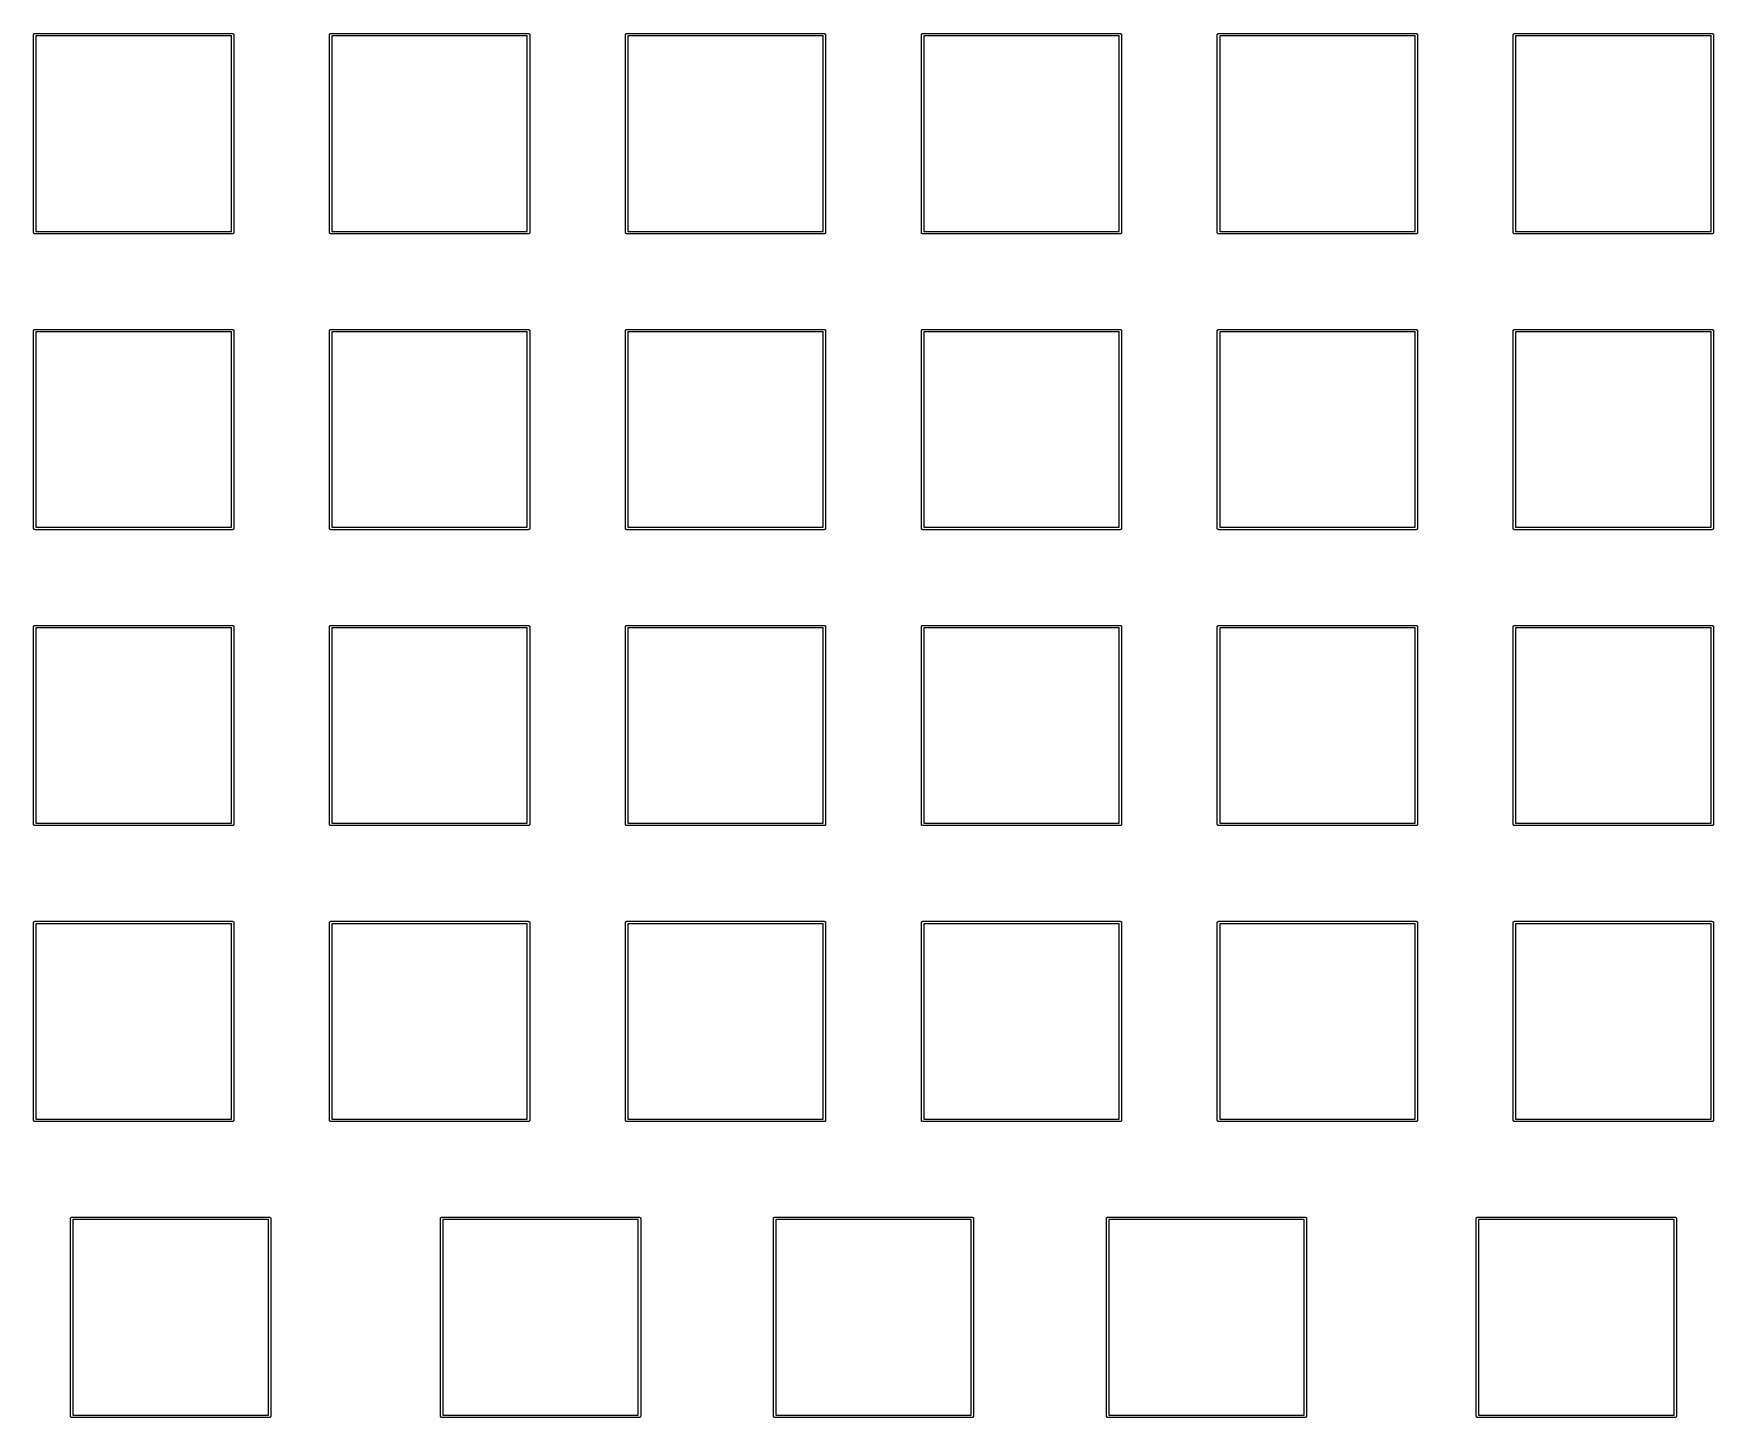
# Model space of a CAD drawing. Extents: x 44 to 151, y -132 to -44.
import ezdxf

# ---------------------------------------------------------------- set-up
doc = ezdxf.new("R2010")
doc.units = 0
doc.header["$MEASUREMENT"] = 0
doc.layers.add('BLACK', color=7, linetype='CONTINUOUS')

msp = doc.modelspace()

# ---------------------------------------------------------------- linework, layer by layer
at = {"layer": 'Black'}
for p, q in [((43.5738, -43.65), (43.575, -43.6434)), ((43.5738, -56.35), (43.5738, -43.65)), ((43.575, -43.6368), (43.5772, -43.6305)), ((43.575, -43.6434), (43.575, -43.6368)), ((43.5772, -43.6305), (43.5784, -43.6239)), ((43.5784, -43.6239), (43.5817, -43.6182)), ((43.5817, -43.6182), (43.584, -43.6119)), ((43.584, -43.6119), (43.5883, -43.6068)), ((43.5883, -43.6068), (43.5916, -43.601)), ((43.5916, -43.601), (43.5967, -43.5967)), ((43.5967, -43.5967), (43.601, -43.5916)), ((43.601, -43.5916), (43.6068, -43.5883)), ((43.6068, -43.5883), (43.6119, -43.584)), ((43.6119, -43.584), (43.6182, -43.5817)), ((43.6182, -43.5817), (43.6239, -43.5784)), ((43.6239, -43.5784), (43.6305, -43.5772)), ((43.6305, -43.5772), (43.6368, -43.575)), ((43.6368, -43.575), (43.6434, -43.575)), ((43.6434, -43.575), (43.65, -43.5738)), ((43.65, -43.5738), (56.35, -43.5738)), ((43.7262, -43.7262), (43.7262, -56.2738)), ((56.2738, -43.7262), (43.7262, -43.7262)), ((56.2738, -56.2738), (56.2738, -43.7262)), ((56.35, -43.5738), (56.3566, -43.575)), ((56.3566, -43.575), (56.3632, -43.575)), ((56.3632, -43.575), (56.3695, -43.5772)), ((56.3695, -43.5772), (56.3761, -43.5784)), ((56.3761, -43.5784), (56.3818, -43.5817)), ((56.3818, -43.5817), (56.3881, -43.584)), ((56.3881, -43.584), (56.3932, -43.5883)), ((56.3932, -43.5883), (56.399, -43.5916)), ((56.399, -43.5916), (56.4033, -43.5967)), ((56.4033, -43.5967), (56.4084, -43.601)), ((56.4084, -43.601), (56.4117, -43.6068)), ((56.4117, -43.6068), (56.416, -43.6119)), ((56.416, -43.6119), (56.4183, -43.6182)), ((56.4183, -43.6182), (56.4216, -43.6239)), ((56.4216, -43.6239), (56.4228, -43.6305)), ((56.4228, -43.6305), (56.425, -43.6368)), ((56.425, -43.6368), (56.425, -43.6434)), ((56.425, -43.6434), (56.4262, -43.65)), ((56.4262, -43.65), (56.4262, -56.35)), ((62.5738, -43.65), (62.575, -43.6434)), ((62.5738, -56.35), (62.5738, -43.65)), ((62.575, -43.6368), (62.5772, -43.6305)), ((62.575, -43.6434), (62.575, -43.6368)), ((62.5772, -43.6305), (62.5784, -43.6239)), ((62.5784, -43.6239), (62.5817, -43.6182)), ((62.5817, -43.6182), (62.584, -43.6119)), ((62.584, -43.6119), (62.5883, -43.6068)), ((62.5883, -43.6068), (62.5916, -43.601)), ((62.5916, -43.601), (62.5967, -43.5967)), ((62.5967, -43.5967), (62.601, -43.5916)), ((62.601, -43.5916), (62.6068, -43.5883)), ((62.6068, -43.5883), (62.6119, -43.584)), ((62.6119, -43.584), (62.6182, -43.5817)), ((62.6182, -43.5817), (62.6239, -43.5784)), ((62.6239, -43.5784), (62.6305, -43.5772)), ((62.6305, -43.5772), (62.6368, -43.575)), ((62.6368, -43.575), (62.6434, -43.575)), ((62.6434, -43.575), (62.65, -43.5738)), ((62.65, -43.5738), (75.35, -43.5738)), ((62.7262, -43.7262), (62.7262, -56.2738)), ((75.2738, -43.7262), (62.7262, -43.7262)), ((75.2738, -56.2738), (75.2738, -43.7262)), ((75.35, -43.5738), (75.3566, -43.575)), ((75.3566, -43.575), (75.3632, -43.575)), ((75.3632, -43.575), (75.3695, -43.5772)), ((75.3695, -43.5772), (75.3761, -43.5784)), ((75.3761, -43.5784), (75.3818, -43.5817)), ((75.3818, -43.5817), (75.3881, -43.584)), ((75.3881, -43.584), (75.3932, -43.5883)), ((75.3932, -43.5883), (75.399, -43.5916)), ((75.399, -43.5916), (75.4033, -43.5967)), ((75.4033, -43.5967), (75.4084, -43.601)), ((75.4084, -43.601), (75.4117, -43.6068)), ((75.4117, -43.6068), (75.416, -43.6119)), ((75.416, -43.6119), (75.4183, -43.6182)), ((75.4183, -43.6182), (75.4216, -43.6239)), ((75.4216, -43.6239), (75.4228, -43.6305)), ((75.4228, -43.6305), (75.425, -43.6368)), ((75.425, -43.6368), (75.425, -43.6434)), ((75.425, -43.6434), (75.4262, -43.65)), ((75.4262, -43.65), (75.4262, -56.35)), ((81.5738, -43.65), (81.575, -43.6434)), ((81.5738, -56.35), (81.5738, -43.65)), ((81.575, -43.6368), (81.5772, -43.6305)), ((81.575, -43.6434), (81.575, -43.6368)), ((81.5772, -43.6305), (81.5784, -43.6239)), ((81.5784, -43.6239), (81.5817, -43.6182)), ((81.5817, -43.6182), (81.584, -43.6119)), ((81.584, -43.6119), (81.5883, -43.6068)), ((81.5883, -43.6068), (81.5916, -43.601)), ((81.5916, -43.601), (81.5967, -43.5967)), ((81.5967, -43.5967), (81.601, -43.5916)), ((81.601, -43.5916), (81.6068, -43.5883)), ((81.6068, -43.5883), (81.6119, -43.584)), ((81.6119, -43.584), (81.6182, -43.5817)), ((81.6182, -43.5817), (81.6239, -43.5784)), ((81.6239, -43.5784), (81.6305, -43.5772)), ((81.6305, -43.5772), (81.6368, -43.575)), ((81.6368, -43.575), (81.6434, -43.575)), ((81.6434, -43.575), (81.65, -43.5738)), ((81.65, -43.5738), (94.35, -43.5738)), ((81.7262, -43.7262), (81.7262, -56.2738)), ((94.2738, -43.7262), (81.7262, -43.7262)), ((94.2738, -56.2738), (94.2738, -43.7262)), ((94.35, -43.5738), (94.3566, -43.575)), ((94.3566, -43.575), (94.3632, -43.575)), ((94.3632, -43.575), (94.3695, -43.5772)), ((94.3695, -43.5772), (94.3761, -43.5784)), ((94.3761, -43.5784), (94.3818, -43.5817)), ((94.3818, -43.5817), (94.3881, -43.584)), ((94.3881, -43.584), (94.3932, -43.5883)), ((94.3932, -43.5883), (94.399, -43.5916)), ((94.399, -43.5916), (94.4033, -43.5967)), ((94.4033, -43.5967), (94.4084, -43.601)), ((94.4084, -43.601), (94.4117, -43.6068)), ((94.4117, -43.6068), (94.416, -43.6119)), ((94.416, -43.6119), (94.4183, -43.6182)), ((94.4183, -43.6182), (94.4216, -43.6239)), ((94.4216, -43.6239), (94.4228, -43.6305)), ((94.4228, -43.6305), (94.425, -43.6368)), ((94.425, -43.6368), (94.425, -43.6434)), ((94.425, -43.6434), (94.4262, -43.65)), ((94.4262, -43.65), (94.4262, -56.35)), ((100.574, -43.65), (100.575, -43.6434)), ((100.574, -56.35), (100.574, -43.65)), ((100.575, -43.6368), (100.577, -43.6305)), ((100.575, -43.6434), (100.575, -43.6368)), ((100.577, -43.6305), (100.578, -43.6239)), ((100.578, -43.6239), (100.582, -43.6182)), ((100.582, -43.6182), (100.584, -43.6119)), ((100.584, -43.6119), (100.588, -43.6068)), ((100.588, -43.6068), (100.592, -43.601)), ((100.592, -43.601), (100.597, -43.5967)), ((100.597, -43.5967), (100.601, -43.5916)), ((100.601, -43.5916), (100.607, -43.5883)), ((100.607, -43.5883), (100.612, -43.584)), ((100.612, -43.584), (100.618, -43.5817)), ((100.618, -43.5817), (100.624, -43.5784)), ((100.624, -43.5784), (100.631, -43.5772)), ((100.631, -43.5772), (100.637, -43.575)), ((100.637, -43.575), (100.643, -43.575)), ((100.643, -43.575), (100.65, -43.5738)), ((100.65, -43.5738), (113.35, -43.5738)), ((100.726, -43.7262), (100.726, -56.2738)), ((113.274, -43.7262), (100.726, -43.7262)), ((113.274, -56.2738), (113.274, -43.7262)), ((113.35, -43.5738), (113.357, -43.575)), ((113.357, -43.575), (113.363, -43.575)), ((113.363, -43.575), (113.369, -43.5772)), ((113.369, -43.5772), (113.376, -43.5784)), ((113.376, -43.5784), (113.382, -43.5817)), ((113.382, -43.5817), (113.388, -43.584)), ((113.388, -43.584), (113.393, -43.5883)), ((113.393, -43.5883), (113.399, -43.5916)), ((113.399, -43.5916), (113.403, -43.5967)), ((113.403, -43.5967), (113.408, -43.601)), ((113.408, -43.601), (113.412, -43.6068)), ((113.412, -43.6068), (113.416, -43.6119)), ((113.416, -43.6119), (113.418, -43.6182)), ((113.418, -43.6182), (113.422, -43.6239)), ((113.422, -43.6239), (113.423, -43.6305)), ((113.423, -43.6305), (113.425, -43.6368)), ((113.425, -43.6368), (113.425, -43.6434)), ((113.425, -43.6434), (113.426, -43.65)), ((113.426, -43.65), (113.426, -56.35)), ((119.574, -43.65), (119.575, -43.6434)), ((119.574, -56.35), (119.574, -43.65)), ((119.575, -43.6368), (119.577, -43.6305)), ((119.575, -43.6434), (119.575, -43.6368)), ((119.577, -43.6305), (119.578, -43.6239)), ((119.578, -43.6239), (119.582, -43.6182)), ((119.582, -43.6182), (119.584, -43.6119)), ((119.584, -43.6119), (119.588, -43.6068)), ((119.588, -43.6068), (119.592, -43.601)), ((119.592, -43.601), (119.597, -43.5967)), ((119.597, -43.5967), (119.601, -43.5916)), ((119.601, -43.5916), (119.607, -43.5883)), ((119.607, -43.5883), (119.612, -43.584)), ((119.612, -43.584), (119.618, -43.5817)), ((119.618, -43.5817), (119.624, -43.5784)), ((119.624, -43.5784), (119.631, -43.5772)), ((119.631, -43.5772), (119.637, -43.575)), ((119.637, -43.575), (119.643, -43.575)), ((119.643, -43.575), (119.65, -43.5738)), ((119.65, -43.5738), (132.35, -43.5738)), ((119.726, -43.7262), (119.726, -56.2738)), ((132.274, -43.7262), (119.726, -43.7262)), ((132.274, -56.2738), (132.274, -43.7262)), ((132.35, -43.5738), (132.357, -43.575)), ((132.357, -43.575), (132.363, -43.575)), ((132.363, -43.575), (132.369, -43.5772)), ((132.369, -43.5772), (132.376, -43.5784)), ((132.376, -43.5784), (132.382, -43.5817)), ((132.382, -43.5817), (132.388, -43.584)), ((132.388, -43.584), (132.393, -43.5883)), ((132.393, -43.5883), (132.399, -43.5916)), ((132.399, -43.5916), (132.403, -43.5967)), ((132.403, -43.5967), (132.408, -43.601)), ((132.408, -43.601), (132.412, -43.6068)), ((132.412, -43.6068), (132.416, -43.6119)), ((132.416, -43.6119), (132.418, -43.6182)), ((132.418, -43.6182), (132.422, -43.6239)), ((132.422, -43.6239), (132.423, -43.6305)), ((132.423, -43.6305), (132.425, -43.6368)), ((132.425, -43.6368), (132.425, -43.6434)), ((132.425, -43.6434), (132.426, -43.65)), ((132.426, -43.65), (132.426, -56.35)), ((138.574, -43.65), (138.575, -43.6434)), ((138.574, -56.35), (138.574, -43.65)), ((138.575, -43.6368), (138.577, -43.6305)), ((138.575, -43.6434), (138.575, -43.6368)), ((138.577, -43.6305), (138.578, -43.6239)), ((138.578, -43.6239), (138.582, -43.6182)), ((138.582, -43.6182), (138.584, -43.6119)), ((138.584, -43.6119), (138.588, -43.6068)), ((138.588, -43.6068), (138.592, -43.601)), ((138.592, -43.601), (138.597, -43.5967)), ((138.597, -43.5967), (138.601, -43.5916)), ((138.601, -43.5916), (138.607, -43.5883)), ((138.607, -43.5883), (138.612, -43.584)), ((138.612, -43.584), (138.618, -43.5817)), ((138.618, -43.5817), (138.624, -43.5784)), ((138.624, -43.5784), (138.631, -43.5772)), ((138.631, -43.5772), (138.637, -43.575)), ((138.637, -43.575), (138.643, -43.575)), ((138.643, -43.575), (138.65, -43.5738)), ((138.65, -43.5738), (151.35, -43.5738)), ((138.726, -43.7262), (138.726, -56.2738)), ((151.274, -43.7262), (138.726, -43.7262)), ((151.274, -56.2738), (151.274, -43.7262)), ((151.35, -43.5738), (151.357, -43.575)), ((151.357, -43.575), (151.363, -43.575)), ((151.363, -43.575), (151.369, -43.5772)), ((151.369, -43.5772), (151.376, -43.5784)), ((151.376, -43.5784), (151.382, -43.5817)), ((151.382, -43.5817), (151.388, -43.584)), ((151.388, -43.584), (151.393, -43.5883)), ((151.393, -43.5883), (151.399, -43.5916)), ((151.399, -43.5916), (151.403, -43.5967)), ((151.403, -43.5967), (151.408, -43.601)), ((151.408, -43.601), (151.412, -43.6068)), ((151.412, -43.6068), (151.416, -43.6119)), ((151.416, -43.6119), (151.418, -43.6182)), ((151.418, -43.6182), (151.422, -43.6239)), ((151.422, -43.6239), (151.423, -43.6305)), ((151.423, -43.6305), (151.425, -43.6368)), ((151.425, -43.6368), (151.425, -43.6434)), ((151.425, -43.6434), (151.426, -43.65)), ((151.426, -43.65), (151.426, -56.35)), ((43.575, -56.3566), (43.5738, -56.35)), ((43.575, -56.3632), (43.575, -56.3566)), ((43.5772, -56.3695), (43.575, -56.3632)), ((43.5784, -56.3761), (43.5772, -56.3695)), ((43.5817, -56.3818), (43.5784, -56.3761)), ((43.584, -56.3881), (43.5817, -56.3818)), ((43.5883, -56.3932), (43.584, -56.3881)), ((43.5916, -56.399), (43.5883, -56.3932)), ((43.5967, -56.4033), (43.5916, -56.399)), ((43.601, -56.4084), (43.5967, -56.4033)), ((43.6068, -56.4117), (43.601, -56.4084)), ((43.6119, -56.416), (43.6068, -56.4117)), ((43.6182, -56.4183), (43.6119, -56.416)), ((43.6239, -56.4216), (43.6182, -56.4183)), ((43.6305, -56.4228), (43.6239, -56.4216)), ((43.6368, -56.425), (43.6305, -56.4228)), ((43.6434, -56.425), (43.6368, -56.425)), ((43.65, -56.4262), (43.6434, -56.425)), ((56.35, -56.4262), (43.65, -56.4262)), ((43.7262, -56.2738), (56.2738, -56.2738)), ((56.3566, -56.425), (56.35, -56.4262)), ((56.3632, -56.425), (56.3566, -56.425)), ((56.3695, -56.4228), (56.3632, -56.425)), ((56.3761, -56.4216), (56.3695, -56.4228)), ((56.3818, -56.4183), (56.3761, -56.4216)), ((56.3881, -56.416), (56.3818, -56.4183)), ((56.3932, -56.4117), (56.3881, -56.416)), ((56.399, -56.4084), (56.3932, -56.4117)), ((56.4033, -56.4033), (56.399, -56.4084)), ((56.4084, -56.399), (56.4033, -56.4033)), ((56.4117, -56.3932), (56.4084, -56.399)), ((56.416, -56.3881), (56.4117, -56.3932)), ((56.4183, -56.3818), (56.416, -56.3881)), ((56.4216, -56.3761), (56.4183, -56.3818)), ((56.4228, -56.3695), (56.4216, -56.3761)), ((56.425, -56.3632), (56.4228, -56.3695)), ((56.4262, -56.35), (56.425, -56.3566)), ((56.425, -56.3566), (56.425, -56.3632)), ((62.575, -56.3566), (62.5738, -56.35)), ((62.575, -56.3632), (62.575, -56.3566)), ((62.5772, -56.3695), (62.575, -56.3632)), ((62.5784, -56.3761), (62.5772, -56.3695)), ((62.5817, -56.3818), (62.5784, -56.3761)), ((62.584, -56.3881), (62.5817, -56.3818)), ((62.5883, -56.3932), (62.584, -56.3881)), ((62.5916, -56.399), (62.5883, -56.3932)), ((62.5967, -56.4033), (62.5916, -56.399)), ((62.601, -56.4084), (62.5967, -56.4033)), ((62.6068, -56.4117), (62.601, -56.4084)), ((62.6119, -56.416), (62.6068, -56.4117)), ((62.6182, -56.4183), (62.6119, -56.416)), ((62.6239, -56.4216), (62.6182, -56.4183)), ((62.6305, -56.4228), (62.6239, -56.4216)), ((62.6368, -56.425), (62.6305, -56.4228)), ((62.6434, -56.425), (62.6368, -56.425)), ((62.65, -56.4262), (62.6434, -56.425)), ((75.35, -56.4262), (62.65, -56.4262)), ((62.7262, -56.2738), (75.2738, -56.2738)), ((75.3566, -56.425), (75.35, -56.4262)), ((75.3632, -56.425), (75.3566, -56.425)), ((75.3695, -56.4228), (75.3632, -56.425)), ((75.3761, -56.4216), (75.3695, -56.4228)), ((75.3818, -56.4183), (75.3761, -56.4216)), ((75.3881, -56.416), (75.3818, -56.4183)), ((75.3932, -56.4117), (75.3881, -56.416)), ((75.399, -56.4084), (75.3932, -56.4117)), ((75.4033, -56.4033), (75.399, -56.4084)), ((75.4084, -56.399), (75.4033, -56.4033)), ((75.4117, -56.3932), (75.4084, -56.399)), ((75.416, -56.3881), (75.4117, -56.3932)), ((75.4183, -56.3818), (75.416, -56.3881)), ((75.4216, -56.3761), (75.4183, -56.3818)), ((75.4228, -56.3695), (75.4216, -56.3761)), ((75.425, -56.3632), (75.4228, -56.3695)), ((75.4262, -56.35), (75.425, -56.3566)), ((75.425, -56.3566), (75.425, -56.3632)), ((81.575, -56.3566), (81.5738, -56.35)), ((81.575, -56.3632), (81.575, -56.3566)), ((81.5772, -56.3695), (81.575, -56.3632)), ((81.5784, -56.3761), (81.5772, -56.3695)), ((81.5817, -56.3818), (81.5784, -56.3761)), ((81.584, -56.3881), (81.5817, -56.3818)), ((81.5883, -56.3932), (81.584, -56.3881)), ((81.5916, -56.399), (81.5883, -56.3932)), ((81.5967, -56.4033), (81.5916, -56.399)), ((81.601, -56.4084), (81.5967, -56.4033)), ((81.6068, -56.4117), (81.601, -56.4084)), ((81.6119, -56.416), (81.6068, -56.4117)), ((81.6182, -56.4183), (81.6119, -56.416)), ((81.6239, -56.4216), (81.6182, -56.4183)), ((81.6305, -56.4228), (81.6239, -56.4216)), ((81.6368, -56.425), (81.6305, -56.4228)), ((81.6434, -56.425), (81.6368, -56.425)), ((81.65, -56.4262), (81.6434, -56.425)), ((94.35, -56.4262), (81.65, -56.4262)), ((81.7262, -56.2738), (94.2738, -56.2738)), ((94.3566, -56.425), (94.35, -56.4262)), ((94.3632, -56.425), (94.3566, -56.425)), ((94.3695, -56.4228), (94.3632, -56.425)), ((94.3761, -56.4216), (94.3695, -56.4228)), ((94.3818, -56.4183), (94.3761, -56.4216)), ((94.3881, -56.416), (94.3818, -56.4183)), ((94.3932, -56.4117), (94.3881, -56.416)), ((94.399, -56.4084), (94.3932, -56.4117)), ((94.4033, -56.4033), (94.399, -56.4084)), ((94.4084, -56.399), (94.4033, -56.4033)), ((94.4117, -56.3932), (94.4084, -56.399)), ((94.416, -56.3881), (94.4117, -56.3932)), ((94.4183, -56.3818), (94.416, -56.3881)), ((94.4216, -56.3761), (94.4183, -56.3818)), ((94.4228, -56.3695), (94.4216, -56.3761)), ((94.425, -56.3632), (94.4228, -56.3695)), ((94.4262, -56.35), (94.425, -56.3566)), ((94.425, -56.3566), (94.425, -56.3632)), ((100.575, -56.3566), (100.574, -56.35)), ((100.575, -56.3632), (100.575, -56.3566)), ((100.577, -56.3695), (100.575, -56.3632)), ((100.578, -56.3761), (100.577, -56.3695)), ((100.582, -56.3818), (100.578, -56.3761)), ((100.584, -56.3881), (100.582, -56.3818)), ((100.588, -56.3932), (100.584, -56.3881)), ((100.592, -56.399), (100.588, -56.3932)), ((100.597, -56.4033), (100.592, -56.399)), ((100.601, -56.4084), (100.597, -56.4033)), ((100.607, -56.4117), (100.601, -56.4084)), ((100.612, -56.416), (100.607, -56.4117)), ((100.618, -56.4183), (100.612, -56.416)), ((100.624, -56.4216), (100.618, -56.4183)), ((100.631, -56.4228), (100.624, -56.4216)), ((100.637, -56.425), (100.631, -56.4228)), ((100.643, -56.425), (100.637, -56.425)), ((100.65, -56.4262), (100.643, -56.425)), ((113.35, -56.4262), (100.65, -56.4262)), ((100.726, -56.2738), (113.274, -56.2738)), ((113.357, -56.425), (113.35, -56.4262)), ((113.363, -56.425), (113.357, -56.425)), ((113.369, -56.4228), (113.363, -56.425)), ((113.376, -56.4216), (113.369, -56.4228)), ((113.382, -56.4183), (113.376, -56.4216)), ((113.388, -56.416), (113.382, -56.4183)), ((113.393, -56.4117), (113.388, -56.416)), ((113.399, -56.4084), (113.393, -56.4117)), ((113.403, -56.4033), (113.399, -56.4084)), ((113.408, -56.399), (113.403, -56.4033)), ((113.412, -56.3932), (113.408, -56.399)), ((113.416, -56.3881), (113.412, -56.3932)), ((113.418, -56.3818), (113.416, -56.3881)), ((113.422, -56.3761), (113.418, -56.3818)), ((113.423, -56.3695), (113.422, -56.3761)), ((113.425, -56.3632), (113.423, -56.3695)), ((113.426, -56.35), (113.425, -56.3566)), ((113.425, -56.3566), (113.425, -56.3632)), ((119.575, -56.3566), (119.574, -56.35)), ((119.575, -56.3632), (119.575, -56.3566)), ((119.577, -56.3695), (119.575, -56.3632)), ((119.578, -56.3761), (119.577, -56.3695)), ((119.582, -56.3818), (119.578, -56.3761)), ((119.584, -56.3881), (119.582, -56.3818)), ((119.588, -56.3932), (119.584, -56.3881)), ((119.592, -56.399), (119.588, -56.3932)), ((119.597, -56.4033), (119.592, -56.399)), ((119.601, -56.4084), (119.597, -56.4033)), ((119.607, -56.4117), (119.601, -56.4084)), ((119.612, -56.416), (119.607, -56.4117)), ((119.618, -56.4183), (119.612, -56.416)), ((119.624, -56.4216), (119.618, -56.4183)), ((119.631, -56.4228), (119.624, -56.4216)), ((119.637, -56.425), (119.631, -56.4228)), ((119.643, -56.425), (119.637, -56.425)), ((119.65, -56.4262), (119.643, -56.425)), ((132.35, -56.4262), (119.65, -56.4262)), ((119.726, -56.2738), (132.274, -56.2738)), ((132.357, -56.425), (132.35, -56.4262)), ((132.363, -56.425), (132.357, -56.425)), ((132.369, -56.4228), (132.363, -56.425)), ((132.376, -56.4216), (132.369, -56.4228)), ((132.382, -56.4183), (132.376, -56.4216)), ((132.388, -56.416), (132.382, -56.4183)), ((132.393, -56.4117), (132.388, -56.416)), ((132.399, -56.4084), (132.393, -56.4117)), ((132.403, -56.4033), (132.399, -56.4084)), ((132.408, -56.399), (132.403, -56.4033)), ((132.412, -56.3932), (132.408, -56.399)), ((132.416, -56.3881), (132.412, -56.3932)), ((132.418, -56.3818), (132.416, -56.3881)), ((132.422, -56.3761), (132.418, -56.3818)), ((132.423, -56.3695), (132.422, -56.3761)), ((132.425, -56.3632), (132.423, -56.3695)), ((132.426, -56.35), (132.425, -56.3566)), ((132.425, -56.3566), (132.425, -56.3632)), ((138.575, -56.3566), (138.574, -56.35)), ((138.575, -56.3632), (138.575, -56.3566)), ((138.577, -56.3695), (138.575, -56.3632)), ((138.578, -56.3761), (138.577, -56.3695)), ((138.582, -56.3818), (138.578, -56.3761)), ((138.584, -56.3881), (138.582, -56.3818)), ((138.588, -56.3932), (138.584, -56.3881)), ((138.592, -56.399), (138.588, -56.3932)), ((138.597, -56.4033), (138.592, -56.399)), ((138.601, -56.4084), (138.597, -56.4033)), ((138.607, -56.4117), (138.601, -56.4084)), ((138.612, -56.416), (138.607, -56.4117)), ((138.618, -56.4183), (138.612, -56.416)), ((138.624, -56.4216), (138.618, -56.4183)), ((138.631, -56.4228), (138.624, -56.4216)), ((138.637, -56.425), (138.631, -56.4228)), ((138.643, -56.425), (138.637, -56.425)), ((138.65, -56.4262), (138.643, -56.425)), ((151.35, -56.4262), (138.65, -56.4262)), ((138.726, -56.2738), (151.274, -56.2738)), ((151.357, -56.425), (151.35, -56.4262)), ((151.363, -56.425), (151.357, -56.425)), ((151.369, -56.4228), (151.363, -56.425)), ((151.376, -56.4216), (151.369, -56.4228)), ((151.382, -56.4183), (151.376, -56.4216)), ((151.388, -56.416), (151.382, -56.4183)), ((151.393, -56.4117), (151.388, -56.416)), ((151.399, -56.4084), (151.393, -56.4117)), ((151.403, -56.4033), (151.399, -56.4084)), ((151.408, -56.399), (151.403, -56.4033)), ((151.412, -56.3932), (151.408, -56.399)), ((151.416, -56.3881), (151.412, -56.3932)), ((151.418, -56.3818), (151.416, -56.3881)), ((151.422, -56.3761), (151.418, -56.3818)), ((151.423, -56.3695), (151.422, -56.3761)), ((151.425, -56.3632), (151.423, -56.3695)), ((151.426, -56.35), (151.425, -56.3566)), ((151.425, -56.3566), (151.425, -56.3632)), ((43.5738, -62.65), (43.575, -62.6434)), ((43.5738, -75.35), (43.5738, -62.65)), ((43.575, -62.6368), (43.5772, -62.6305)), ((43.575, -62.6434), (43.575, -62.6368)), ((43.5772, -62.6305), (43.5784, -62.6239)), ((43.5784, -62.6239), (43.5817, -62.6182)), ((43.5817, -62.6182), (43.584, -62.6119)), ((43.584, -62.6119), (43.5883, -62.6068)), ((43.5883, -62.6068), (43.5916, -62.601)), ((43.5916, -62.601), (43.5967, -62.5967)), ((43.5967, -62.5967), (43.601, -62.5916)), ((43.601, -62.5916), (43.6068, -62.5883)), ((43.6068, -62.5883), (43.6119, -62.584)), ((43.6119, -62.584), (43.6182, -62.5817)), ((43.6182, -62.5817), (43.6239, -62.5784)), ((43.6239, -62.5784), (43.6305, -62.5772)), ((43.6305, -62.5772), (43.6368, -62.575)), ((43.6368, -62.575), (43.6434, -62.575)), ((43.6434, -62.575), (43.65, -62.5738)), ((43.65, -62.5738), (56.35, -62.5738)), ((43.7262, -62.7262), (43.7262, -75.2738)), ((56.2738, -62.7262), (43.7262, -62.7262)), ((56.2738, -75.2738), (56.2738, -62.7262)), ((56.35, -62.5738), (56.3566, -62.575)), ((56.3566, -62.575), (56.3632, -62.575)), ((56.3632, -62.575), (56.3695, -62.5772)), ((56.3695, -62.5772), (56.3761, -62.5784)), ((56.3761, -62.5784), (56.3818, -62.5817)), ((56.3818, -62.5817), (56.3881, -62.584)), ((56.3881, -62.584), (56.3932, -62.5883)), ((56.3932, -62.5883), (56.399, -62.5916)), ((56.399, -62.5916), (56.4033, -62.5967)), ((56.4033, -62.5967), (56.4084, -62.601)), ((56.4084, -62.601), (56.4117, -62.6068)), ((56.4117, -62.6068), (56.416, -62.6119)), ((56.416, -62.6119), (56.4183, -62.6182)), ((56.4183, -62.6182), (56.4216, -62.6239)), ((56.4216, -62.6239), (56.4228, -62.6305)), ((56.4228, -62.6305), (56.425, -62.6368)), ((56.425, -62.6368), (56.425, -62.6434)), ((56.425, -62.6434), (56.4262, -62.65)), ((56.4262, -62.65), (56.4262, -75.35)), ((62.5738, -62.65), (62.575, -62.6434)), ((62.5738, -75.35), (62.5738, -62.65)), ((62.575, -62.6368), (62.5772, -62.6305)), ((62.575, -62.6434), (62.575, -62.6368)), ((62.5772, -62.6305), (62.5784, -62.6239)), ((62.5784, -62.6239), (62.5817, -62.6182)), ((62.5817, -62.6182), (62.584, -62.6119)), ((62.584, -62.6119), (62.5883, -62.6068)), ((62.5883, -62.6068), (62.5916, -62.601)), ((62.5916, -62.601), (62.5967, -62.5967)), ((62.5967, -62.5967), (62.601, -62.5916)), ((62.601, -62.5916), (62.6068, -62.5883)), ((62.6068, -62.5883), (62.6119, -62.584)), ((62.6119, -62.584), (62.6182, -62.5817)), ((62.6182, -62.5817), (62.6239, -62.5784)), ((62.6239, -62.5784), (62.6305, -62.5772)), ((62.6305, -62.5772), (62.6368, -62.575)), ((62.6368, -62.575), (62.6434, -62.575)), ((62.6434, -62.575), (62.65, -62.5738)), ((62.65, -62.5738), (75.35, -62.5738)), ((62.7262, -62.7262), (62.7262, -75.2738)), ((75.2738, -62.7262), (62.7262, -62.7262)), ((75.2738, -75.2738), (75.2738, -62.7262)), ((75.35, -62.5738), (75.3566, -62.575)), ((75.3566, -62.575), (75.3632, -62.575)), ((75.3632, -62.575), (75.3695, -62.5772)), ((75.3695, -62.5772), (75.3761, -62.5784)), ((75.3761, -62.5784), (75.3818, -62.5817)), ((75.3818, -62.5817), (75.3881, -62.584)), ((75.3881, -62.584), (75.3932, -62.5883)), ((75.3932, -62.5883), (75.399, -62.5916)), ((75.399, -62.5916), (75.4033, -62.5967)), ((75.4033, -62.5967), (75.4084, -62.601)), ((75.4084, -62.601), (75.4117, -62.6068)), ((75.4117, -62.6068), (75.416, -62.6119)), ((75.416, -62.6119), (75.4183, -62.6182)), ((75.4183, -62.6182), (75.4216, -62.6239)), ((75.4216, -62.6239), (75.4228, -62.6305)), ((75.4228, -62.6305), (75.425, -62.6368)), ((75.425, -62.6368), (75.425, -62.6434)), ((75.425, -62.6434), (75.4262, -62.65)), ((75.4262, -62.65), (75.4262, -75.35)), ((81.5738, -62.65), (81.575, -62.6434)), ((81.5738, -75.35), (81.5738, -62.65)), ((81.575, -62.6368), (81.5772, -62.6305)), ((81.575, -62.6434), (81.575, -62.6368)), ((81.5772, -62.6305), (81.5784, -62.6239)), ((81.5784, -62.6239), (81.5817, -62.6182)), ((81.5817, -62.6182), (81.584, -62.6119)), ((81.584, -62.6119), (81.5883, -62.6068)), ((81.5883, -62.6068), (81.5916, -62.601)), ((81.5916, -62.601), (81.5967, -62.5967)), ((81.5967, -62.5967), (81.601, -62.5916)), ((81.601, -62.5916), (81.6068, -62.5883)), ((81.6068, -62.5883), (81.6119, -62.584)), ((81.6119, -62.584), (81.6182, -62.5817)), ((81.6182, -62.5817), (81.6239, -62.5784)), ((81.6239, -62.5784), (81.6305, -62.5772)), ((81.6305, -62.5772), (81.6368, -62.575)), ((81.6368, -62.575), (81.6434, -62.575)), ((81.6434, -62.575), (81.65, -62.5738)), ((81.65, -62.5738), (94.35, -62.5738)), ((81.7262, -62.7262), (81.7262, -75.2738)), ((94.2738, -62.7262), (81.7262, -62.7262)), ((94.2738, -75.2738), (94.2738, -62.7262)), ((94.35, -62.5738), (94.3566, -62.575)), ((94.3566, -62.575), (94.3632, -62.575)), ((94.3632, -62.575), (94.3695, -62.5772)), ((94.3695, -62.5772), (94.3761, -62.5784)), ((94.3761, -62.5784), (94.3818, -62.5817)), ((94.3818, -62.5817), (94.3881, -62.584)), ((94.3881, -62.584), (94.3932, -62.5883)), ((94.3932, -62.5883), (94.399, -62.5916)), ((94.399, -62.5916), (94.4033, -62.5967)), ((94.4033, -62.5967), (94.4084, -62.601)), ((94.4084, -62.601), (94.4117, -62.6068)), ((94.4117, -62.6068), (94.416, -62.6119)), ((94.416, -62.6119), (94.4183, -62.6182)), ((94.4183, -62.6182), (94.4216, -62.6239)), ((94.4216, -62.6239), (94.4228, -62.6305)), ((94.4228, -62.6305), (94.425, -62.6368)), ((94.425, -62.6368), (94.425, -62.6434)), ((94.425, -62.6434), (94.4262, -62.65)), ((94.4262, -62.65), (94.4262, -75.35)), ((100.574, -62.65), (100.575, -62.6434)), ((100.574, -75.35), (100.574, -62.65)), ((100.575, -62.6368), (100.577, -62.6305)), ((100.575, -62.6434), (100.575, -62.6368)), ((100.577, -62.6305), (100.578, -62.6239)), ((100.578, -62.6239), (100.582, -62.6182)), ((100.582, -62.6182), (100.584, -62.6119)), ((100.584, -62.6119), (100.588, -62.6068)), ((100.588, -62.6068), (100.592, -62.601)), ((100.592, -62.601), (100.597, -62.5967)), ((100.597, -62.5967), (100.601, -62.5916)), ((100.601, -62.5916), (100.607, -62.5883)), ((100.607, -62.5883), (100.612, -62.584)), ((100.612, -62.584), (100.618, -62.5817)), ((100.618, -62.5817), (100.624, -62.5784)), ((100.624, -62.5784), (100.631, -62.5772)), ((100.631, -62.5772), (100.637, -62.575)), ((100.637, -62.575), (100.643, -62.575)), ((100.643, -62.575), (100.65, -62.5738)), ((100.65, -62.5738), (113.35, -62.5738)), ((100.726, -62.7262), (100.726, -75.2738)), ((113.274, -62.7262), (100.726, -62.7262)), ((113.274, -75.2738), (113.274, -62.7262)), ((113.35, -62.5738), (113.357, -62.575)), ((113.357, -62.575), (113.363, -62.575)), ((113.363, -62.575), (113.369, -62.5772)), ((113.369, -62.5772), (113.376, -62.5784)), ((113.376, -62.5784), (113.382, -62.5817)), ((113.382, -62.5817), (113.388, -62.584)), ((113.388, -62.584), (113.393, -62.5883)), ((113.393, -62.5883), (113.399, -62.5916)), ((113.399, -62.5916), (113.403, -62.5967)), ((113.403, -62.5967), (113.408, -62.601)), ((113.408, -62.601), (113.412, -62.6068)), ((113.412, -62.6068), (113.416, -62.6119)), ((113.416, -62.6119), (113.418, -62.6182)), ((113.418, -62.6182), (113.422, -62.6239)), ((113.422, -62.6239), (113.423, -62.6305)), ((113.423, -62.6305), (113.425, -62.6368)), ((113.425, -62.6368), (113.425, -62.6434)), ((113.425, -62.6434), (113.426, -62.65)), ((113.426, -62.65), (113.426, -75.35)), ((119.574, -62.65), (119.575, -62.6434)), ((119.574, -75.35), (119.574, -62.65)), ((119.575, -62.6368), (119.577, -62.6305)), ((119.575, -62.6434), (119.575, -62.6368)), ((119.577, -62.6305), (119.578, -62.6239)), ((119.578, -62.6239), (119.582, -62.6182)), ((119.582, -62.6182), (119.584, -62.6119)), ((119.584, -62.6119), (119.588, -62.6068)), ((119.588, -62.6068), (119.592, -62.601)), ((119.592, -62.601), (119.597, -62.5967)), ((119.597, -62.5967), (119.601, -62.5916)), ((119.601, -62.5916), (119.607, -62.5883)), ((119.607, -62.5883), (119.612, -62.584)), ((119.612, -62.584), (119.618, -62.5817)), ((119.618, -62.5817), (119.624, -62.5784)), ((119.624, -62.5784), (119.631, -62.5772)), ((119.631, -62.5772), (119.637, -62.575)), ((119.637, -62.575), (119.643, -62.575)), ((119.643, -62.575), (119.65, -62.5738)), ((119.65, -62.5738), (132.35, -62.5738)), ((119.726, -62.7262), (119.726, -75.2738)), ((132.274, -62.7262), (119.726, -62.7262)), ((132.274, -75.2738), (132.274, -62.7262)), ((132.35, -62.5738), (132.357, -62.575)), ((132.357, -62.575), (132.363, -62.575)), ((132.363, -62.575), (132.369, -62.5772)), ((132.369, -62.5772), (132.376, -62.5784)), ((132.376, -62.5784), (132.382, -62.5817)), ((132.382, -62.5817), (132.388, -62.584)), ((132.388, -62.584), (132.393, -62.5883)), ((132.393, -62.5883), (132.399, -62.5916)), ((132.399, -62.5916), (132.403, -62.5967)), ((132.403, -62.5967), (132.408, -62.601)), ((132.408, -62.601), (132.412, -62.6068)), ((132.412, -62.6068), (132.416, -62.6119)), ((132.416, -62.6119), (132.418, -62.6182)), ((132.418, -62.6182), (132.422, -62.6239)), ((132.422, -62.6239), (132.423, -62.6305)), ((132.423, -62.6305), (132.425, -62.6368)), ((132.425, -62.6368), (132.425, -62.6434)), ((132.425, -62.6434), (132.426, -62.65)), ((132.426, -62.65), (132.426, -75.35)), ((138.574, -62.65), (138.575, -62.6434)), ((138.574, -75.35), (138.574, -62.65)), ((138.575, -62.6368), (138.577, -62.6305)), ((138.575, -62.6434), (138.575, -62.6368)), ((138.577, -62.6305), (138.578, -62.6239)), ((138.578, -62.6239), (138.582, -62.6182)), ((138.582, -62.6182), (138.584, -62.6119)), ((138.584, -62.6119), (138.588, -62.6068)), ((138.588, -62.6068), (138.592, -62.601)), ((138.592, -62.601), (138.597, -62.5967)), ((138.597, -62.5967), (138.601, -62.5916)), ((138.601, -62.5916), (138.607, -62.5883)), ((138.607, -62.5883), (138.612, -62.584)), ((138.612, -62.584), (138.618, -62.5817)), ((138.618, -62.5817), (138.624, -62.5784)), ((138.624, -62.5784), (138.631, -62.5772)), ((138.631, -62.5772), (138.637, -62.575)), ((138.637, -62.575), (138.643, -62.575)), ((138.643, -62.575), (138.65, -62.5738)), ((138.65, -62.5738), (151.35, -62.5738)), ((138.726, -62.7262), (138.726, -75.2738)), ((151.274, -62.7262), (138.726, -62.7262)), ((151.274, -75.2738), (151.274, -62.7262)), ((151.35, -62.5738), (151.357, -62.575)), ((151.357, -62.575), (151.363, -62.575)), ((151.363, -62.575), (151.369, -62.5772)), ((151.369, -62.5772), (151.376, -62.5784)), ((151.376, -62.5784), (151.382, -62.5817)), ((151.382, -62.5817), (151.388, -62.584)), ((151.388, -62.584), (151.393, -62.5883)), ((151.393, -62.5883), (151.399, -62.5916)), ((151.399, -62.5916), (151.403, -62.5967)), ((151.403, -62.5967), (151.408, -62.601)), ((151.408, -62.601), (151.412, -62.6068)), ((151.412, -62.6068), (151.416, -62.6119)), ((151.416, -62.6119), (151.418, -62.6182)), ((151.418, -62.6182), (151.422, -62.6239)), ((151.422, -62.6239), (151.423, -62.6305)), ((151.423, -62.6305), (151.425, -62.6368)), ((151.425, -62.6368), (151.425, -62.6434)), ((151.425, -62.6434), (151.426, -62.65)), ((151.426, -62.65), (151.426, -75.35)), ((43.575, -75.3566), (43.5738, -75.35)), ((43.575, -75.3632), (43.575, -75.3566)), ((43.5772, -75.3695), (43.575, -75.3632)), ((43.5784, -75.3761), (43.5772, -75.3695)), ((43.5817, -75.3818), (43.5784, -75.3761)), ((43.584, -75.3881), (43.5817, -75.3818)), ((43.5883, -75.3932), (43.584, -75.3881)), ((43.5916, -75.399), (43.5883, -75.3932)), ((43.5967, -75.4033), (43.5916, -75.399)), ((43.601, -75.4084), (43.5967, -75.4033)), ((43.6068, -75.4117), (43.601, -75.4084)), ((43.6119, -75.416), (43.6068, -75.4117)), ((43.6182, -75.4183), (43.6119, -75.416)), ((43.6239, -75.4216), (43.6182, -75.4183)), ((43.6305, -75.4228), (43.6239, -75.4216)), ((43.6368, -75.425), (43.6305, -75.4228)), ((43.6434, -75.425), (43.6368, -75.425)), ((43.65, -75.4262), (43.6434, -75.425)), ((56.35, -75.4262), (43.65, -75.4262)), ((43.7262, -75.2738), (56.2738, -75.2738)), ((56.3566, -75.425), (56.35, -75.4262)), ((56.3632, -75.425), (56.3566, -75.425)), ((56.3695, -75.4228), (56.3632, -75.425)), ((56.3761, -75.4216), (56.3695, -75.4228)), ((56.3818, -75.4183), (56.3761, -75.4216)), ((56.3881, -75.416), (56.3818, -75.4183)), ((56.3932, -75.4117), (56.3881, -75.416)), ((56.399, -75.4084), (56.3932, -75.4117)), ((56.4033, -75.4033), (56.399, -75.4084)), ((56.4084, -75.399), (56.4033, -75.4033)), ((56.4117, -75.3932), (56.4084, -75.399)), ((56.416, -75.3881), (56.4117, -75.3932)), ((56.4183, -75.3818), (56.416, -75.3881)), ((56.4216, -75.3761), (56.4183, -75.3818)), ((56.4228, -75.3695), (56.4216, -75.3761)), ((56.425, -75.3632), (56.4228, -75.3695)), ((56.4262, -75.35), (56.425, -75.3566)), ((56.425, -75.3566), (56.425, -75.3632)), ((62.575, -75.3566), (62.5738, -75.35)), ((62.575, -75.3632), (62.575, -75.3566)), ((62.5772, -75.3695), (62.575, -75.3632)), ((62.5784, -75.3761), (62.5772, -75.3695)), ((62.5817, -75.3818), (62.5784, -75.3761)), ((62.584, -75.3881), (62.5817, -75.3818)), ((62.5883, -75.3932), (62.584, -75.3881)), ((62.5916, -75.399), (62.5883, -75.3932)), ((62.5967, -75.4033), (62.5916, -75.399)), ((62.601, -75.4084), (62.5967, -75.4033)), ((62.6068, -75.4117), (62.601, -75.4084)), ((62.6119, -75.416), (62.6068, -75.4117)), ((62.6182, -75.4183), (62.6119, -75.416)), ((62.6239, -75.4216), (62.6182, -75.4183)), ((62.6305, -75.4228), (62.6239, -75.4216)), ((62.6368, -75.425), (62.6305, -75.4228)), ((62.6434, -75.425), (62.6368, -75.425)), ((62.65, -75.4262), (62.6434, -75.425)), ((75.35, -75.4262), (62.65, -75.4262)), ((62.7262, -75.2738), (75.2738, -75.2738)), ((75.3566, -75.425), (75.35, -75.4262)), ((75.3632, -75.425), (75.3566, -75.425)), ((75.3695, -75.4228), (75.3632, -75.425)), ((75.3761, -75.4216), (75.3695, -75.4228)), ((75.3818, -75.4183), (75.3761, -75.4216)), ((75.3881, -75.416), (75.3818, -75.4183)), ((75.3932, -75.4117), (75.3881, -75.416)), ((75.399, -75.4084), (75.3932, -75.4117)), ((75.4033, -75.4033), (75.399, -75.4084)), ((75.4084, -75.399), (75.4033, -75.4033)), ((75.4117, -75.3932), (75.4084, -75.399)), ((75.416, -75.3881), (75.4117, -75.3932)), ((75.4183, -75.3818), (75.416, -75.3881)), ((75.4216, -75.3761), (75.4183, -75.3818)), ((75.4228, -75.3695), (75.4216, -75.3761)), ((75.425, -75.3632), (75.4228, -75.3695)), ((75.4262, -75.35), (75.425, -75.3566)), ((75.425, -75.3566), (75.425, -75.3632)), ((81.575, -75.3566), (81.5738, -75.35)), ((81.575, -75.3632), (81.575, -75.3566)), ((81.5772, -75.3695), (81.575, -75.3632)), ((81.5784, -75.3761), (81.5772, -75.3695)), ((81.5817, -75.3818), (81.5784, -75.3761)), ((81.584, -75.3881), (81.5817, -75.3818)), ((81.5883, -75.3932), (81.584, -75.3881)), ((81.5916, -75.399), (81.5883, -75.3932)), ((81.5967, -75.4033), (81.5916, -75.399)), ((81.601, -75.4084), (81.5967, -75.4033)), ((81.6068, -75.4117), (81.601, -75.4084)), ((81.6119, -75.416), (81.6068, -75.4117)), ((81.6182, -75.4183), (81.6119, -75.416)), ((81.6239, -75.4216), (81.6182, -75.4183)), ((81.6305, -75.4228), (81.6239, -75.4216)), ((81.6368, -75.425), (81.6305, -75.4228)), ((81.6434, -75.425), (81.6368, -75.425)), ((81.65, -75.4262), (81.6434, -75.425)), ((94.35, -75.4262), (81.65, -75.4262)), ((81.7262, -75.2738), (94.2738, -75.2738)), ((94.3566, -75.425), (94.35, -75.4262)), ((94.3632, -75.425), (94.3566, -75.425)), ((94.3695, -75.4228), (94.3632, -75.425)), ((94.3761, -75.4216), (94.3695, -75.4228)), ((94.3818, -75.4183), (94.3761, -75.4216)), ((94.3881, -75.416), (94.3818, -75.4183)), ((94.3932, -75.4117), (94.3881, -75.416)), ((94.399, -75.4084), (94.3932, -75.4117)), ((94.4033, -75.4033), (94.399, -75.4084)), ((94.4084, -75.399), (94.4033, -75.4033)), ((94.4117, -75.3932), (94.4084, -75.399)), ((94.416, -75.3881), (94.4117, -75.3932)), ((94.4183, -75.3818), (94.416, -75.3881)), ((94.4216, -75.3761), (94.4183, -75.3818)), ((94.4228, -75.3695), (94.4216, -75.3761)), ((94.425, -75.3632), (94.4228, -75.3695)), ((94.4262, -75.35), (94.425, -75.3566)), ((94.425, -75.3566), (94.425, -75.3632)), ((100.575, -75.3566), (100.574, -75.35)), ((100.575, -75.3632), (100.575, -75.3566)), ((100.577, -75.3695), (100.575, -75.3632)), ((100.578, -75.3761), (100.577, -75.3695)), ((100.582, -75.3818), (100.578, -75.3761)), ((100.584, -75.3881), (100.582, -75.3818)), ((100.588, -75.3932), (100.584, -75.3881)), ((100.592, -75.399), (100.588, -75.3932)), ((100.597, -75.4033), (100.592, -75.399)), ((100.601, -75.4084), (100.597, -75.4033)), ((100.607, -75.4117), (100.601, -75.4084)), ((100.612, -75.416), (100.607, -75.4117)), ((100.618, -75.4183), (100.612, -75.416)), ((100.624, -75.4216), (100.618, -75.4183)), ((100.631, -75.4228), (100.624, -75.4216)), ((100.637, -75.425), (100.631, -75.4228)), ((100.643, -75.425), (100.637, -75.425)), ((100.65, -75.4262), (100.643, -75.425)), ((113.35, -75.4262), (100.65, -75.4262)), ((100.726, -75.2738), (113.274, -75.2738)), ((113.357, -75.425), (113.35, -75.4262)), ((113.363, -75.425), (113.357, -75.425)), ((113.369, -75.4228), (113.363, -75.425)), ((113.376, -75.4216), (113.369, -75.4228)), ((113.382, -75.4183), (113.376, -75.4216)), ((113.388, -75.416), (113.382, -75.4183)), ((113.393, -75.4117), (113.388, -75.416)), ((113.399, -75.4084), (113.393, -75.4117)), ((113.403, -75.4033), (113.399, -75.4084)), ((113.408, -75.399), (113.403, -75.4033)), ((113.412, -75.3932), (113.408, -75.399)), ((113.416, -75.3881), (113.412, -75.3932)), ((113.418, -75.3818), (113.416, -75.3881)), ((113.422, -75.3761), (113.418, -75.3818)), ((113.423, -75.3695), (113.422, -75.3761)), ((113.425, -75.3632), (113.423, -75.3695)), ((113.426, -75.35), (113.425, -75.3566)), ((113.425, -75.3566), (113.425, -75.3632)), ((119.575, -75.3566), (119.574, -75.35)), ((119.575, -75.3632), (119.575, -75.3566)), ((119.577, -75.3695), (119.575, -75.3632)), ((119.578, -75.3761), (119.577, -75.3695)), ((119.582, -75.3818), (119.578, -75.3761)), ((119.584, -75.3881), (119.582, -75.3818)), ((119.588, -75.3932), (119.584, -75.3881)), ((119.592, -75.399), (119.588, -75.3932)), ((119.597, -75.4033), (119.592, -75.399)), ((119.601, -75.4084), (119.597, -75.4033)), ((119.607, -75.4117), (119.601, -75.4084)), ((119.612, -75.416), (119.607, -75.4117)), ((119.618, -75.4183), (119.612, -75.416)), ((119.624, -75.4216), (119.618, -75.4183)), ((119.631, -75.4228), (119.624, -75.4216)), ((119.637, -75.425), (119.631, -75.4228)), ((119.643, -75.425), (119.637, -75.425)), ((119.65, -75.4262), (119.643, -75.425)), ((132.35, -75.4262), (119.65, -75.4262)), ((119.726, -75.2738), (132.274, -75.2738)), ((132.357, -75.425), (132.35, -75.4262)), ((132.363, -75.425), (132.357, -75.425)), ((132.369, -75.4228), (132.363, -75.425)), ((132.376, -75.4216), (132.369, -75.4228)), ((132.382, -75.4183), (132.376, -75.4216)), ((132.388, -75.416), (132.382, -75.4183)), ((132.393, -75.4117), (132.388, -75.416)), ((132.399, -75.4084), (132.393, -75.4117)), ((132.403, -75.4033), (132.399, -75.4084)), ((132.408, -75.399), (132.403, -75.4033)), ((132.412, -75.3932), (132.408, -75.399)), ((132.416, -75.3881), (132.412, -75.3932)), ((132.418, -75.3818), (132.416, -75.3881)), ((132.422, -75.3761), (132.418, -75.3818)), ((132.423, -75.3695), (132.422, -75.3761)), ((132.425, -75.3632), (132.423, -75.3695)), ((132.426, -75.35), (132.425, -75.3566)), ((132.425, -75.3566), (132.425, -75.3632)), ((138.575, -75.3566), (138.574, -75.35)), ((138.575, -75.3632), (138.575, -75.3566)), ((138.577, -75.3695), (138.575, -75.3632)), ((138.578, -75.3761), (138.577, -75.3695)), ((138.582, -75.3818), (138.578, -75.3761)), ((138.584, -75.3881), (138.582, -75.3818)), ((138.588, -75.3932), (138.584, -75.3881)), ((138.592, -75.399), (138.588, -75.3932)), ((138.597, -75.4033), (138.592, -75.399)), ((138.601, -75.4084), (138.597, -75.4033)), ((138.607, -75.4117), (138.601, -75.4084)), ((138.612, -75.416), (138.607, -75.4117)), ((138.618, -75.4183), (138.612, -75.416)), ((138.624, -75.4216), (138.618, -75.4183)), ((138.631, -75.4228), (138.624, -75.4216)), ((138.637, -75.425), (138.631, -75.4228)), ((138.643, -75.425), (138.637, -75.425)), ((138.65, -75.4262), (138.643, -75.425)), ((151.35, -75.4262), (138.65, -75.4262)), ((138.726, -75.2738), (151.274, -75.2738)), ((151.357, -75.425), (151.35, -75.4262)), ((151.363, -75.425), (151.357, -75.425)), ((151.369, -75.4228), (151.363, -75.425)), ((151.376, -75.4216), (151.369, -75.4228)), ((151.382, -75.4183), (151.376, -75.4216)), ((151.388, -75.416), (151.382, -75.4183)), ((151.393, -75.4117), (151.388, -75.416)), ((151.399, -75.4084), (151.393, -75.4117)), ((151.403, -75.4033), (151.399, -75.4084)), ((151.408, -75.399), (151.403, -75.4033)), ((151.412, -75.3932), (151.408, -75.399)), ((151.416, -75.3881), (151.412, -75.3932)), ((151.418, -75.3818), (151.416, -75.3881)), ((151.422, -75.3761), (151.418, -75.3818)), ((151.423, -75.3695), (151.422, -75.3761)), ((151.425, -75.3632), (151.423, -75.3695)), ((151.426, -75.35), (151.425, -75.3566)), ((151.425, -75.3566), (151.425, -75.3632)), ((43.5738, -81.65), (43.575, -81.6434)), ((43.5738, -94.35), (43.5738, -81.65)), ((43.575, -81.6368), (43.5772, -81.6305)), ((43.575, -81.6434), (43.575, -81.6368)), ((43.5772, -81.6305), (43.5784, -81.6239)), ((43.5784, -81.6239), (43.5817, -81.6182)), ((43.5817, -81.6182), (43.584, -81.6119)), ((43.584, -81.6119), (43.5883, -81.6068)), ((43.5883, -81.6068), (43.5916, -81.601)), ((43.5916, -81.601), (43.5967, -81.5967)), ((43.5967, -81.5967), (43.601, -81.5916)), ((43.601, -81.5916), (43.6068, -81.5883)), ((43.6068, -81.5883), (43.6119, -81.584)), ((43.6119, -81.584), (43.6182, -81.5817)), ((43.6182, -81.5817), (43.6239, -81.5784)), ((43.6239, -81.5784), (43.6305, -81.5772)), ((43.6305, -81.5772), (43.6368, -81.575)), ((43.6368, -81.575), (43.6434, -81.575)), ((43.6434, -81.575), (43.65, -81.5738)), ((43.65, -81.5738), (56.35, -81.5738)), ((43.7262, -81.7262), (43.7262, -94.2738)), ((56.2738, -81.7262), (43.7262, -81.7262)), ((56.2738, -94.2738), (56.2738, -81.7262)), ((56.35, -81.5738), (56.3566, -81.575)), ((56.3566, -81.575), (56.3632, -81.575)), ((56.3632, -81.575), (56.3695, -81.5772)), ((56.3695, -81.5772), (56.3761, -81.5784)), ((56.3761, -81.5784), (56.3818, -81.5817)), ((56.3818, -81.5817), (56.3881, -81.584)), ((56.3881, -81.584), (56.3932, -81.5883)), ((56.3932, -81.5883), (56.399, -81.5916)), ((56.399, -81.5916), (56.4033, -81.5967)), ((56.4033, -81.5967), (56.4084, -81.601)), ((56.4084, -81.601), (56.4117, -81.6068)), ((56.4117, -81.6068), (56.416, -81.6119)), ((56.416, -81.6119), (56.4183, -81.6182)), ((56.4183, -81.6182), (56.4216, -81.6239)), ((56.4216, -81.6239), (56.4228, -81.6305)), ((56.4228, -81.6305), (56.425, -81.6368)), ((56.425, -81.6368), (56.425, -81.6434)), ((56.425, -81.6434), (56.4262, -81.65)), ((56.4262, -81.65), (56.4262, -94.35)), ((62.5738, -81.65), (62.575, -81.6434)), ((62.5738, -94.35), (62.5738, -81.65)), ((62.575, -81.6368), (62.5772, -81.6305)), ((62.575, -81.6434), (62.575, -81.6368)), ((62.5772, -81.6305), (62.5784, -81.6239)), ((62.5784, -81.6239), (62.5817, -81.6182)), ((62.5817, -81.6182), (62.584, -81.6119)), ((62.584, -81.6119), (62.5883, -81.6068)), ((62.5883, -81.6068), (62.5916, -81.601)), ((62.5916, -81.601), (62.5967, -81.5967)), ((62.5967, -81.5967), (62.601, -81.5916)), ((62.601, -81.5916), (62.6068, -81.5883)), ((62.6068, -81.5883), (62.6119, -81.584)), ((62.6119, -81.584), (62.6182, -81.5817)), ((62.6182, -81.5817), (62.6239, -81.5784)), ((62.6239, -81.5784), (62.6305, -81.5772)), ((62.6305, -81.5772), (62.6368, -81.575)), ((62.6368, -81.575), (62.6434, -81.575)), ((62.6434, -81.575), (62.65, -81.5738)), ((62.65, -81.5738), (75.35, -81.5738)), ((62.7262, -81.7262), (62.7262, -94.2738)), ((75.2738, -81.7262), (62.7262, -81.7262)), ((75.2738, -94.2738), (75.2738, -81.7262)), ((75.35, -81.5738), (75.3566, -81.575)), ((75.3566, -81.575), (75.3632, -81.575)), ((75.3632, -81.575), (75.3695, -81.5772)), ((75.3695, -81.5772), (75.3761, -81.5784)), ((75.3761, -81.5784), (75.3818, -81.5817)), ((75.3818, -81.5817), (75.3881, -81.584)), ((75.3881, -81.584), (75.3932, -81.5883)), ((75.3932, -81.5883), (75.399, -81.5916)), ((75.399, -81.5916), (75.4033, -81.5967)), ((75.4033, -81.5967), (75.4084, -81.601)), ((75.4084, -81.601), (75.4117, -81.6068)), ((75.4117, -81.6068), (75.416, -81.6119)), ((75.416, -81.6119), (75.4183, -81.6182)), ((75.4183, -81.6182), (75.4216, -81.6239)), ((75.4216, -81.6239), (75.4228, -81.6305)), ((75.4228, -81.6305), (75.425, -81.6368)), ((75.425, -81.6368), (75.425, -81.6434)), ((75.425, -81.6434), (75.4262, -81.65)), ((75.4262, -81.65), (75.4262, -94.35)), ((81.5738, -81.65), (81.575, -81.6434)), ((81.5738, -94.35), (81.5738, -81.65)), ((81.575, -81.6368), (81.5772, -81.6305)), ((81.575, -81.6434), (81.575, -81.6368)), ((81.5772, -81.6305), (81.5784, -81.6239)), ((81.5784, -81.6239), (81.5817, -81.6182)), ((81.5817, -81.6182), (81.584, -81.6119)), ((81.584, -81.6119), (81.5883, -81.6068)), ((81.5883, -81.6068), (81.5916, -81.601)), ((81.5916, -81.601), (81.5967, -81.5967)), ((81.5967, -81.5967), (81.601, -81.5916)), ((81.601, -81.5916), (81.6068, -81.5883)), ((81.6068, -81.5883), (81.6119, -81.584)), ((81.6119, -81.584), (81.6182, -81.5817)), ((81.6182, -81.5817), (81.6239, -81.5784)), ((81.6239, -81.5784), (81.6305, -81.5772)), ((81.6305, -81.5772), (81.6368, -81.575)), ((81.6368, -81.575), (81.6434, -81.575)), ((81.6434, -81.575), (81.65, -81.5738)), ((81.65, -81.5738), (94.35, -81.5738)), ((81.7262, -81.7262), (81.7262, -94.2738)), ((94.2738, -81.7262), (81.7262, -81.7262)), ((94.2738, -94.2738), (94.2738, -81.7262)), ((94.35, -81.5738), (94.3566, -81.575)), ((94.3566, -81.575), (94.3632, -81.575)), ((94.3632, -81.575), (94.3695, -81.5772)), ((94.3695, -81.5772), (94.3761, -81.5784)), ((94.3761, -81.5784), (94.3818, -81.5817)), ((94.3818, -81.5817), (94.3881, -81.584)), ((94.3881, -81.584), (94.3932, -81.5883)), ((94.3932, -81.5883), (94.399, -81.5916)), ((94.399, -81.5916), (94.4033, -81.5967)), ((94.4033, -81.5967), (94.4084, -81.601)), ((94.4084, -81.601), (94.4117, -81.6068)), ((94.4117, -81.6068), (94.416, -81.6119)), ((94.416, -81.6119), (94.4183, -81.6182)), ((94.4183, -81.6182), (94.4216, -81.6239)), ((94.4216, -81.6239), (94.4228, -81.6305)), ((94.4228, -81.6305), (94.425, -81.6368)), ((94.425, -81.6368), (94.425, -81.6434)), ((94.425, -81.6434), (94.4262, -81.65)), ((94.4262, -81.65), (94.4262, -94.35)), ((100.574, -81.65), (100.575, -81.6434)), ((100.574, -94.35), (100.574, -81.65)), ((100.575, -81.6368), (100.577, -81.6305)), ((100.575, -81.6434), (100.575, -81.6368)), ((100.577, -81.6305), (100.578, -81.6239)), ((100.578, -81.6239), (100.582, -81.6182)), ((100.582, -81.6182), (100.584, -81.6119)), ((100.584, -81.6119), (100.588, -81.6068)), ((100.588, -81.6068), (100.592, -81.601)), ((100.592, -81.601), (100.597, -81.5967)), ((100.597, -81.5967), (100.601, -81.5916)), ((100.601, -81.5916), (100.607, -81.5883)), ((100.607, -81.5883), (100.612, -81.584)), ((100.612, -81.584), (100.618, -81.5817)), ((100.618, -81.5817), (100.624, -81.5784)), ((100.624, -81.5784), (100.631, -81.5772)), ((100.631, -81.5772), (100.637, -81.575)), ((100.637, -81.575), (100.643, -81.575)), ((100.643, -81.575), (100.65, -81.5738)), ((100.65, -81.5738), (113.35, -81.5738)), ((100.726, -81.7262), (100.726, -94.2738)), ((113.274, -81.7262), (100.726, -81.7262)), ((113.274, -94.2738), (113.274, -81.7262)), ((113.35, -81.5738), (113.357, -81.575)), ((113.357, -81.575), (113.363, -81.575)), ((113.363, -81.575), (113.369, -81.5772)), ((113.369, -81.5772), (113.376, -81.5784)), ((113.376, -81.5784), (113.382, -81.5817)), ((113.382, -81.5817), (113.388, -81.584)), ((113.388, -81.584), (113.393, -81.5883)), ((113.393, -81.5883), (113.399, -81.5916)), ((113.399, -81.5916), (113.403, -81.5967)), ((113.403, -81.5967), (113.408, -81.601)), ((113.408, -81.601), (113.412, -81.6068)), ((113.412, -81.6068), (113.416, -81.6119)), ((113.416, -81.6119), (113.418, -81.6182)), ((113.418, -81.6182), (113.422, -81.6239)), ((113.422, -81.6239), (113.423, -81.6305)), ((113.423, -81.6305), (113.425, -81.6368)), ((113.425, -81.6368), (113.425, -81.6434)), ((113.425, -81.6434), (113.426, -81.65)), ((113.426, -81.65), (113.426, -94.35)), ((119.574, -81.65), (119.575, -81.6434)), ((119.574, -94.35), (119.574, -81.65)), ((119.575, -81.6368), (119.577, -81.6305)), ((119.575, -81.6434), (119.575, -81.6368)), ((119.577, -81.6305), (119.578, -81.6239)), ((119.578, -81.6239), (119.582, -81.6182)), ((119.582, -81.6182), (119.584, -81.6119)), ((119.584, -81.6119), (119.588, -81.6068)), ((119.588, -81.6068), (119.592, -81.601)), ((119.592, -81.601), (119.597, -81.5967)), ((119.597, -81.5967), (119.601, -81.5916)), ((119.601, -81.5916), (119.607, -81.5883)), ((119.607, -81.5883), (119.612, -81.584)), ((119.612, -81.584), (119.618, -81.5817)), ((119.618, -81.5817), (119.624, -81.5784)), ((119.624, -81.5784), (119.631, -81.5772)), ((119.631, -81.5772), (119.637, -81.575)), ((119.637, -81.575), (119.643, -81.575)), ((119.643, -81.575), (119.65, -81.5738)), ((119.65, -81.5738), (132.35, -81.5738)), ((119.726, -81.7262), (119.726, -94.2738)), ((132.274, -81.7262), (119.726, -81.7262)), ((132.274, -94.2738), (132.274, -81.7262)), ((132.35, -81.5738), (132.357, -81.575)), ((132.357, -81.575), (132.363, -81.575)), ((132.363, -81.575), (132.369, -81.5772)), ((132.369, -81.5772), (132.376, -81.5784)), ((132.376, -81.5784), (132.382, -81.5817)), ((132.382, -81.5817), (132.388, -81.584)), ((132.388, -81.584), (132.393, -81.5883)), ((132.393, -81.5883), (132.399, -81.5916)), ((132.399, -81.5916), (132.403, -81.5967)), ((132.403, -81.5967), (132.408, -81.601)), ((132.408, -81.601), (132.412, -81.6068)), ((132.412, -81.6068), (132.416, -81.6119)), ((132.416, -81.6119), (132.418, -81.6182)), ((132.418, -81.6182), (132.422, -81.6239)), ((132.422, -81.6239), (132.423, -81.6305)), ((132.423, -81.6305), (132.425, -81.6368)), ((132.425, -81.6368), (132.425, -81.6434)), ((132.425, -81.6434), (132.426, -81.65)), ((132.426, -81.65), (132.426, -94.35)), ((138.574, -81.65), (138.575, -81.6434)), ((138.574, -94.35), (138.574, -81.65)), ((138.575, -81.6368), (138.577, -81.6305)), ((138.575, -81.6434), (138.575, -81.6368)), ((138.577, -81.6305), (138.578, -81.6239)), ((138.578, -81.6239), (138.582, -81.6182)), ((138.582, -81.6182), (138.584, -81.6119)), ((138.584, -81.6119), (138.588, -81.6068)), ((138.588, -81.6068), (138.592, -81.601)), ((138.592, -81.601), (138.597, -81.5967)), ((138.597, -81.5967), (138.601, -81.5916)), ((138.601, -81.5916), (138.607, -81.5883)), ((138.607, -81.5883), (138.612, -81.584)), ((138.612, -81.584), (138.618, -81.5817)), ((138.618, -81.5817), (138.624, -81.5784)), ((138.624, -81.5784), (138.631, -81.5772)), ((138.631, -81.5772), (138.637, -81.575)), ((138.637, -81.575), (138.643, -81.575)), ((138.643, -81.575), (138.65, -81.5738)), ((138.65, -81.5738), (151.35, -81.5738)), ((138.726, -81.7262), (138.726, -94.2738)), ((151.274, -81.7262), (138.726, -81.7262)), ((151.274, -94.2738), (151.274, -81.7262)), ((151.35, -81.5738), (151.357, -81.575)), ((151.357, -81.575), (151.363, -81.575)), ((151.363, -81.575), (151.369, -81.5772)), ((151.369, -81.5772), (151.376, -81.5784)), ((151.376, -81.5784), (151.382, -81.5817)), ((151.382, -81.5817), (151.388, -81.584)), ((151.388, -81.584), (151.393, -81.5883)), ((151.393, -81.5883), (151.399, -81.5916)), ((151.399, -81.5916), (151.403, -81.5967)), ((151.403, -81.5967), (151.408, -81.601)), ((151.408, -81.601), (151.412, -81.6068)), ((151.412, -81.6068), (151.416, -81.6119)), ((151.416, -81.6119), (151.418, -81.6182)), ((151.418, -81.6182), (151.422, -81.6239)), ((151.422, -81.6239), (151.423, -81.6305)), ((151.423, -81.6305), (151.425, -81.6368)), ((151.425, -81.6368), (151.425, -81.6434)), ((151.425, -81.6434), (151.426, -81.65)), ((151.426, -81.65), (151.426, -94.35)), ((43.575, -94.3566), (43.5738, -94.35)), ((43.575, -94.3632), (43.575, -94.3566)), ((43.5772, -94.3695), (43.575, -94.3632)), ((43.5784, -94.3761), (43.5772, -94.3695)), ((43.5817, -94.3818), (43.5784, -94.3761)), ((43.584, -94.3881), (43.5817, -94.3818)), ((43.5883, -94.3932), (43.584, -94.3881)), ((43.5916, -94.399), (43.5883, -94.3932)), ((43.5967, -94.4033), (43.5916, -94.399)), ((43.601, -94.4084), (43.5967, -94.4033)), ((43.6068, -94.4117), (43.601, -94.4084)), ((43.6119, -94.416), (43.6068, -94.4117)), ((43.6182, -94.4183), (43.6119, -94.416)), ((43.6239, -94.4216), (43.6182, -94.4183)), ((43.6305, -94.4228), (43.6239, -94.4216)), ((43.6368, -94.425), (43.6305, -94.4228)), ((43.6434, -94.425), (43.6368, -94.425)), ((43.65, -94.4262), (43.6434, -94.425)), ((56.35, -94.4262), (43.65, -94.4262)), ((43.7262, -94.2738), (56.2738, -94.2738)), ((56.3566, -94.425), (56.35, -94.4262)), ((56.3632, -94.425), (56.3566, -94.425)), ((56.3695, -94.4228), (56.3632, -94.425)), ((56.3761, -94.4216), (56.3695, -94.4228)), ((56.3818, -94.4183), (56.3761, -94.4216)), ((56.3881, -94.416), (56.3818, -94.4183)), ((56.3932, -94.4117), (56.3881, -94.416)), ((56.399, -94.4084), (56.3932, -94.4117)), ((56.4033, -94.4033), (56.399, -94.4084)), ((56.4084, -94.399), (56.4033, -94.4033)), ((56.4117, -94.3932), (56.4084, -94.399)), ((56.416, -94.3881), (56.4117, -94.3932)), ((56.4183, -94.3818), (56.416, -94.3881)), ((56.4216, -94.3761), (56.4183, -94.3818)), ((56.4228, -94.3695), (56.4216, -94.3761)), ((56.425, -94.3632), (56.4228, -94.3695)), ((56.4262, -94.35), (56.425, -94.3566)), ((56.425, -94.3566), (56.425, -94.3632)), ((62.575, -94.3566), (62.5738, -94.35)), ((62.575, -94.3632), (62.575, -94.3566)), ((62.5772, -94.3695), (62.575, -94.3632)), ((62.5784, -94.3761), (62.5772, -94.3695)), ((62.5817, -94.3818), (62.5784, -94.3761)), ((62.584, -94.3881), (62.5817, -94.3818)), ((62.5883, -94.3932), (62.584, -94.3881)), ((62.5916, -94.399), (62.5883, -94.3932)), ((62.5967, -94.4033), (62.5916, -94.399)), ((62.601, -94.4084), (62.5967, -94.4033)), ((62.6068, -94.4117), (62.601, -94.4084)), ((62.6119, -94.416), (62.6068, -94.4117)), ((62.6182, -94.4183), (62.6119, -94.416)), ((62.6239, -94.4216), (62.6182, -94.4183)), ((62.6305, -94.4228), (62.6239, -94.4216)), ((62.6368, -94.425), (62.6305, -94.4228)), ((62.6434, -94.425), (62.6368, -94.425)), ((62.65, -94.4262), (62.6434, -94.425)), ((75.35, -94.4262), (62.65, -94.4262)), ((62.7262, -94.2738), (75.2738, -94.2738)), ((75.3566, -94.425), (75.35, -94.4262)), ((75.3632, -94.425), (75.3566, -94.425)), ((75.3695, -94.4228), (75.3632, -94.425)), ((75.3761, -94.4216), (75.3695, -94.4228)), ((75.3818, -94.4183), (75.3761, -94.4216)), ((75.3881, -94.416), (75.3818, -94.4183)), ((75.3932, -94.4117), (75.3881, -94.416)), ((75.399, -94.4084), (75.3932, -94.4117)), ((75.4033, -94.4033), (75.399, -94.4084)), ((75.4084, -94.399), (75.4033, -94.4033)), ((75.4117, -94.3932), (75.4084, -94.399)), ((75.416, -94.3881), (75.4117, -94.3932)), ((75.4183, -94.3818), (75.416, -94.3881)), ((75.4216, -94.3761), (75.4183, -94.3818)), ((75.4228, -94.3695), (75.4216, -94.3761)), ((75.425, -94.3632), (75.4228, -94.3695)), ((75.4262, -94.35), (75.425, -94.3566)), ((75.425, -94.3566), (75.425, -94.3632)), ((81.575, -94.3566), (81.5738, -94.35)), ((81.575, -94.3632), (81.575, -94.3566)), ((81.5772, -94.3695), (81.575, -94.3632)), ((81.5784, -94.3761), (81.5772, -94.3695)), ((81.5817, -94.3818), (81.5784, -94.3761)), ((81.584, -94.3881), (81.5817, -94.3818)), ((81.5883, -94.3932), (81.584, -94.3881)), ((81.5916, -94.399), (81.5883, -94.3932)), ((81.5967, -94.4033), (81.5916, -94.399)), ((81.601, -94.4084), (81.5967, -94.4033)), ((81.6068, -94.4117), (81.601, -94.4084)), ((81.6119, -94.416), (81.6068, -94.4117)), ((81.6182, -94.4183), (81.6119, -94.416)), ((81.6239, -94.4216), (81.6182, -94.4183)), ((81.6305, -94.4228), (81.6239, -94.4216)), ((81.6368, -94.425), (81.6305, -94.4228)), ((81.6434, -94.425), (81.6368, -94.425)), ((81.65, -94.4262), (81.6434, -94.425)), ((94.35, -94.4262), (81.65, -94.4262)), ((81.7262, -94.2738), (94.2738, -94.2738)), ((94.3566, -94.425), (94.35, -94.4262)), ((94.3632, -94.425), (94.3566, -94.425)), ((94.3695, -94.4228), (94.3632, -94.425)), ((94.3761, -94.4216), (94.3695, -94.4228)), ((94.3818, -94.4183), (94.3761, -94.4216)), ((94.3881, -94.416), (94.3818, -94.4183)), ((94.3932, -94.4117), (94.3881, -94.416)), ((94.399, -94.4084), (94.3932, -94.4117)), ((94.4033, -94.4033), (94.399, -94.4084)), ((94.4084, -94.399), (94.4033, -94.4033)), ((94.4117, -94.3932), (94.4084, -94.399)), ((94.416, -94.3881), (94.4117, -94.3932)), ((94.4183, -94.3818), (94.416, -94.3881)), ((94.4216, -94.3761), (94.4183, -94.3818)), ((94.4228, -94.3695), (94.4216, -94.3761)), ((94.425, -94.3632), (94.4228, -94.3695)), ((94.4262, -94.35), (94.425, -94.3566)), ((94.425, -94.3566), (94.425, -94.3632)), ((100.575, -94.3566), (100.574, -94.35)), ((100.575, -94.3632), (100.575, -94.3566)), ((100.577, -94.3695), (100.575, -94.3632)), ((100.578, -94.3761), (100.577, -94.3695)), ((100.582, -94.3818), (100.578, -94.3761)), ((100.584, -94.3881), (100.582, -94.3818)), ((100.588, -94.3932), (100.584, -94.3881)), ((100.592, -94.399), (100.588, -94.3932)), ((100.597, -94.4033), (100.592, -94.399)), ((100.601, -94.4084), (100.597, -94.4033)), ((100.607, -94.4117), (100.601, -94.4084)), ((100.612, -94.416), (100.607, -94.4117)), ((100.618, -94.4183), (100.612, -94.416)), ((100.624, -94.4216), (100.618, -94.4183)), ((100.631, -94.4228), (100.624, -94.4216)), ((100.637, -94.425), (100.631, -94.4228)), ((100.643, -94.425), (100.637, -94.425)), ((100.65, -94.4262), (100.643, -94.425)), ((113.35, -94.4262), (100.65, -94.4262)), ((100.726, -94.2738), (113.274, -94.2738)), ((113.357, -94.425), (113.35, -94.4262)), ((113.363, -94.425), (113.357, -94.425)), ((113.369, -94.4228), (113.363, -94.425)), ((113.376, -94.4216), (113.369, -94.4228)), ((113.382, -94.4183), (113.376, -94.4216)), ((113.388, -94.416), (113.382, -94.4183)), ((113.393, -94.4117), (113.388, -94.416)), ((113.399, -94.4084), (113.393, -94.4117)), ((113.403, -94.4033), (113.399, -94.4084)), ((113.408, -94.399), (113.403, -94.4033)), ((113.412, -94.3932), (113.408, -94.399)), ((113.416, -94.3881), (113.412, -94.3932)), ((113.418, -94.3818), (113.416, -94.3881)), ((113.422, -94.3761), (113.418, -94.3818)), ((113.423, -94.3695), (113.422, -94.3761)), ((113.425, -94.3632), (113.423, -94.3695)), ((113.426, -94.35), (113.425, -94.3566)), ((113.425, -94.3566), (113.425, -94.3632)), ((119.575, -94.3566), (119.574, -94.35)), ((119.575, -94.3632), (119.575, -94.3566)), ((119.577, -94.3695), (119.575, -94.3632)), ((119.578, -94.3761), (119.577, -94.3695)), ((119.582, -94.3818), (119.578, -94.3761)), ((119.584, -94.3881), (119.582, -94.3818)), ((119.588, -94.3932), (119.584, -94.3881)), ((119.592, -94.399), (119.588, -94.3932)), ((119.597, -94.4033), (119.592, -94.399)), ((119.601, -94.4084), (119.597, -94.4033)), ((119.607, -94.4117), (119.601, -94.4084)), ((119.612, -94.416), (119.607, -94.4117)), ((119.618, -94.4183), (119.612, -94.416)), ((119.624, -94.4216), (119.618, -94.4183)), ((119.631, -94.4228), (119.624, -94.4216)), ((119.637, -94.425), (119.631, -94.4228)), ((119.643, -94.425), (119.637, -94.425)), ((119.65, -94.4262), (119.643, -94.425)), ((132.35, -94.4262), (119.65, -94.4262)), ((119.726, -94.2738), (132.274, -94.2738)), ((132.357, -94.425), (132.35, -94.4262)), ((132.363, -94.425), (132.357, -94.425)), ((132.369, -94.4228), (132.363, -94.425)), ((132.376, -94.4216), (132.369, -94.4228)), ((132.382, -94.4183), (132.376, -94.4216)), ((132.388, -94.416), (132.382, -94.4183)), ((132.393, -94.4117), (132.388, -94.416)), ((132.399, -94.4084), (132.393, -94.4117)), ((132.403, -94.4033), (132.399, -94.4084)), ((132.408, -94.399), (132.403, -94.4033)), ((132.412, -94.3932), (132.408, -94.399)), ((132.416, -94.3881), (132.412, -94.3932)), ((132.418, -94.3818), (132.416, -94.3881)), ((132.422, -94.3761), (132.418, -94.3818)), ((132.423, -94.3695), (132.422, -94.3761)), ((132.425, -94.3632), (132.423, -94.3695)), ((132.426, -94.35), (132.425, -94.3566)), ((132.425, -94.3566), (132.425, -94.3632)), ((138.575, -94.3566), (138.574, -94.35)), ((138.575, -94.3632), (138.575, -94.3566)), ((138.577, -94.3695), (138.575, -94.3632)), ((138.578, -94.3761), (138.577, -94.3695)), ((138.582, -94.3818), (138.578, -94.3761)), ((138.584, -94.3881), (138.582, -94.3818)), ((138.588, -94.3932), (138.584, -94.3881)), ((138.592, -94.399), (138.588, -94.3932)), ((138.597, -94.4033), (138.592, -94.399)), ((138.601, -94.4084), (138.597, -94.4033)), ((138.607, -94.4117), (138.601, -94.4084)), ((138.612, -94.416), (138.607, -94.4117)), ((138.618, -94.4183), (138.612, -94.416)), ((138.624, -94.4216), (138.618, -94.4183)), ((138.631, -94.4228), (138.624, -94.4216)), ((138.637, -94.425), (138.631, -94.4228)), ((138.643, -94.425), (138.637, -94.425)), ((138.65, -94.4262), (138.643, -94.425)), ((151.35, -94.4262), (138.65, -94.4262)), ((138.726, -94.2738), (151.274, -94.2738)), ((151.357, -94.425), (151.35, -94.4262)), ((151.363, -94.425), (151.357, -94.425)), ((151.369, -94.4228), (151.363, -94.425)), ((151.376, -94.4216), (151.369, -94.4228)), ((151.382, -94.4183), (151.376, -94.4216)), ((151.388, -94.416), (151.382, -94.4183)), ((151.393, -94.4117), (151.388, -94.416)), ((151.399, -94.4084), (151.393, -94.4117)), ((151.403, -94.4033), (151.399, -94.4084)), ((151.408, -94.399), (151.403, -94.4033)), ((151.412, -94.3932), (151.408, -94.399)), ((151.416, -94.3881), (151.412, -94.3932)), ((151.418, -94.3818), (151.416, -94.3881)), ((151.422, -94.3761), (151.418, -94.3818)), ((151.423, -94.3695), (151.422, -94.3761)), ((151.425, -94.3632), (151.423, -94.3695)), ((151.426, -94.35), (151.425, -94.3566)), ((151.425, -94.3566), (151.425, -94.3632)), ((43.5738, -100.65), (43.575, -100.643)), ((43.5738, -113.35), (43.5738, -100.65)), ((43.575, -100.637), (43.5772, -100.631)), ((43.575, -100.643), (43.575, -100.637)), ((43.5772, -100.631), (43.5784, -100.624)), ((43.5784, -100.624), (43.5817, -100.618)), ((43.5817, -100.618), (43.584, -100.612)), ((43.584, -100.612), (43.5883, -100.607)), ((43.5883, -100.607), (43.5916, -100.601)), ((43.5916, -100.601), (43.5967, -100.597)), ((43.5967, -100.597), (43.601, -100.592)), ((43.601, -100.592), (43.6068, -100.588)), ((43.6068, -100.588), (43.6119, -100.584)), ((43.6119, -100.584), (43.6182, -100.582)), ((43.6182, -100.582), (43.6239, -100.578)), ((43.6239, -100.578), (43.6305, -100.577)), ((43.6305, -100.577), (43.6368, -100.575)), ((43.6368, -100.575), (43.6434, -100.575)), ((43.6434, -100.575), (43.65, -100.574)), ((43.65, -100.574), (56.35, -100.574)), ((43.7262, -100.726), (43.7262, -113.274)), ((56.2738, -100.726), (43.7262, -100.726)), ((56.2738, -113.274), (56.2738, -100.726)), ((56.35, -100.574), (56.3566, -100.575)), ((56.3566, -100.575), (56.3632, -100.575)), ((56.3632, -100.575), (56.3695, -100.577)), ((56.3695, -100.577), (56.3761, -100.578)), ((56.3761, -100.578), (56.3818, -100.582)), ((56.3818, -100.582), (56.3881, -100.584)), ((56.3881, -100.584), (56.3932, -100.588)), ((56.3932, -100.588), (56.399, -100.592)), ((56.399, -100.592), (56.4033, -100.597)), ((56.4033, -100.597), (56.4084, -100.601)), ((56.4084, -100.601), (56.4117, -100.607)), ((56.4117, -100.607), (56.416, -100.612)), ((56.416, -100.612), (56.4183, -100.618)), ((56.4183, -100.618), (56.4216, -100.624)), ((56.4216, -100.624), (56.4228, -100.631)), ((56.4228, -100.631), (56.425, -100.637)), ((56.425, -100.637), (56.425, -100.643)), ((56.425, -100.643), (56.4262, -100.65)), ((56.4262, -100.65), (56.4262, -113.35)), ((62.5738, -100.65), (62.575, -100.643)), ((62.5738, -113.35), (62.5738, -100.65)), ((62.575, -100.637), (62.5772, -100.631)), ((62.575, -100.643), (62.575, -100.637)), ((62.5772, -100.631), (62.5784, -100.624)), ((62.5784, -100.624), (62.5817, -100.618)), ((62.5817, -100.618), (62.584, -100.612)), ((62.584, -100.612), (62.5883, -100.607)), ((62.5883, -100.607), (62.5916, -100.601)), ((62.5916, -100.601), (62.5967, -100.597)), ((62.5967, -100.597), (62.601, -100.592)), ((62.601, -100.592), (62.6068, -100.588)), ((62.6068, -100.588), (62.6119, -100.584)), ((62.6119, -100.584), (62.6182, -100.582)), ((62.6182, -100.582), (62.6239, -100.578)), ((62.6239, -100.578), (62.6305, -100.577)), ((62.6305, -100.577), (62.6368, -100.575)), ((62.6368, -100.575), (62.6434, -100.575)), ((62.6434, -100.575), (62.65, -100.574)), ((62.65, -100.574), (75.35, -100.574)), ((62.7262, -100.726), (62.7262, -113.274)), ((75.2738, -100.726), (62.7262, -100.726)), ((75.2738, -113.274), (75.2738, -100.726)), ((75.35, -100.574), (75.3566, -100.575)), ((75.3566, -100.575), (75.3632, -100.575)), ((75.3632, -100.575), (75.3695, -100.577)), ((75.3695, -100.577), (75.3761, -100.578)), ((75.3761, -100.578), (75.3818, -100.582)), ((75.3818, -100.582), (75.3881, -100.584)), ((75.3881, -100.584), (75.3932, -100.588)), ((75.3932, -100.588), (75.399, -100.592)), ((75.399, -100.592), (75.4033, -100.597)), ((75.4033, -100.597), (75.4084, -100.601)), ((75.4084, -100.601), (75.4117, -100.607)), ((75.4117, -100.607), (75.416, -100.612)), ((75.416, -100.612), (75.4183, -100.618)), ((75.4183, -100.618), (75.4216, -100.624)), ((75.4216, -100.624), (75.4228, -100.631)), ((75.4228, -100.631), (75.425, -100.637)), ((75.425, -100.637), (75.425, -100.643)), ((75.425, -100.643), (75.4262, -100.65)), ((75.4262, -100.65), (75.4262, -113.35)), ((81.5738, -100.65), (81.575, -100.643)), ((81.5738, -113.35), (81.5738, -100.65)), ((81.575, -100.637), (81.5772, -100.631)), ((81.575, -100.643), (81.575, -100.637)), ((81.5772, -100.631), (81.5784, -100.624)), ((81.5784, -100.624), (81.5817, -100.618)), ((81.5817, -100.618), (81.584, -100.612)), ((81.584, -100.612), (81.5883, -100.607)), ((81.5883, -100.607), (81.5916, -100.601)), ((81.5916, -100.601), (81.5967, -100.597)), ((81.5967, -100.597), (81.601, -100.592)), ((81.601, -100.592), (81.6068, -100.588)), ((81.6068, -100.588), (81.6119, -100.584)), ((81.6119, -100.584), (81.6182, -100.582)), ((81.6182, -100.582), (81.6239, -100.578)), ((81.6239, -100.578), (81.6305, -100.577)), ((81.6305, -100.577), (81.6368, -100.575)), ((81.6368, -100.575), (81.6434, -100.575)), ((81.6434, -100.575), (81.65, -100.574)), ((81.65, -100.574), (94.35, -100.574)), ((81.7262, -100.726), (81.7262, -113.274)), ((94.2738, -100.726), (81.7262, -100.726)), ((94.2738, -113.274), (94.2738, -100.726)), ((94.35, -100.574), (94.3566, -100.575)), ((94.3566, -100.575), (94.3632, -100.575)), ((94.3632, -100.575), (94.3695, -100.577)), ((94.3695, -100.577), (94.3761, -100.578)), ((94.3761, -100.578), (94.3818, -100.582)), ((94.3818, -100.582), (94.3881, -100.584)), ((94.3881, -100.584), (94.3932, -100.588)), ((94.3932, -100.588), (94.399, -100.592)), ((94.399, -100.592), (94.4033, -100.597)), ((94.4033, -100.597), (94.4084, -100.601)), ((94.4084, -100.601), (94.4117, -100.607)), ((94.4117, -100.607), (94.416, -100.612)), ((94.416, -100.612), (94.4183, -100.618)), ((94.4183, -100.618), (94.4216, -100.624)), ((94.4216, -100.624), (94.4228, -100.631)), ((94.4228, -100.631), (94.425, -100.637)), ((94.425, -100.637), (94.425, -100.643)), ((94.425, -100.643), (94.4262, -100.65)), ((94.4262, -100.65), (94.4262, -113.35)), ((100.574, -100.65), (100.575, -100.643)), ((100.574, -113.35), (100.574, -100.65)), ((100.575, -100.637), (100.577, -100.631)), ((100.575, -100.643), (100.575, -100.637)), ((100.577, -100.631), (100.578, -100.624)), ((100.578, -100.624), (100.582, -100.618)), ((100.582, -100.618), (100.584, -100.612)), ((100.584, -100.612), (100.588, -100.607)), ((100.588, -100.607), (100.592, -100.601)), ((100.592, -100.601), (100.597, -100.597)), ((100.597, -100.597), (100.601, -100.592)), ((100.601, -100.592), (100.607, -100.588)), ((100.607, -100.588), (100.612, -100.584)), ((100.612, -100.584), (100.618, -100.582)), ((100.618, -100.582), (100.624, -100.578)), ((100.624, -100.578), (100.631, -100.577)), ((100.631, -100.577), (100.637, -100.575)), ((100.637, -100.575), (100.643, -100.575)), ((100.643, -100.575), (100.65, -100.574)), ((100.65, -100.574), (113.35, -100.574)), ((100.726, -100.726), (100.726, -113.274)), ((113.274, -100.726), (100.726, -100.726)), ((113.274, -113.274), (113.274, -100.726)), ((113.35, -100.574), (113.357, -100.575)), ((113.357, -100.575), (113.363, -100.575)), ((113.363, -100.575), (113.369, -100.577)), ((113.369, -100.577), (113.376, -100.578)), ((113.376, -100.578), (113.382, -100.582)), ((113.382, -100.582), (113.388, -100.584)), ((113.388, -100.584), (113.393, -100.588)), ((113.393, -100.588), (113.399, -100.592)), ((113.399, -100.592), (113.403, -100.597)), ((113.403, -100.597), (113.408, -100.601)), ((113.408, -100.601), (113.412, -100.607)), ((113.412, -100.607), (113.416, -100.612)), ((113.416, -100.612), (113.418, -100.618)), ((113.418, -100.618), (113.422, -100.624)), ((113.422, -100.624), (113.423, -100.631)), ((113.423, -100.631), (113.425, -100.637)), ((113.425, -100.637), (113.425, -100.643)), ((113.425, -100.643), (113.426, -100.65)), ((113.426, -100.65), (113.426, -113.35)), ((119.574, -100.65), (119.575, -100.643)), ((119.574, -113.35), (119.574, -100.65)), ((119.575, -100.637), (119.577, -100.631)), ((119.575, -100.643), (119.575, -100.637)), ((119.577, -100.631), (119.578, -100.624)), ((119.578, -100.624), (119.582, -100.618)), ((119.582, -100.618), (119.584, -100.612)), ((119.584, -100.612), (119.588, -100.607)), ((119.588, -100.607), (119.592, -100.601)), ((119.592, -100.601), (119.597, -100.597)), ((119.597, -100.597), (119.601, -100.592)), ((119.601, -100.592), (119.607, -100.588)), ((119.607, -100.588), (119.612, -100.584)), ((119.612, -100.584), (119.618, -100.582)), ((119.618, -100.582), (119.624, -100.578)), ((119.624, -100.578), (119.631, -100.577)), ((119.631, -100.577), (119.637, -100.575)), ((119.637, -100.575), (119.643, -100.575)), ((119.643, -100.575), (119.65, -100.574)), ((119.65, -100.574), (132.35, -100.574)), ((119.726, -100.726), (119.726, -113.274)), ((132.274, -100.726), (119.726, -100.726)), ((132.274, -113.274), (132.274, -100.726)), ((132.35, -100.574), (132.357, -100.575)), ((132.357, -100.575), (132.363, -100.575)), ((132.363, -100.575), (132.369, -100.577)), ((132.369, -100.577), (132.376, -100.578)), ((132.376, -100.578), (132.382, -100.582)), ((132.382, -100.582), (132.388, -100.584)), ((132.388, -100.584), (132.393, -100.588)), ((132.393, -100.588), (132.399, -100.592)), ((132.399, -100.592), (132.403, -100.597)), ((132.403, -100.597), (132.408, -100.601)), ((132.408, -100.601), (132.412, -100.607)), ((132.412, -100.607), (132.416, -100.612)), ((132.416, -100.612), (132.418, -100.618)), ((132.418, -100.618), (132.422, -100.624)), ((132.422, -100.624), (132.423, -100.631)), ((132.423, -100.631), (132.425, -100.637)), ((132.425, -100.637), (132.425, -100.643)), ((132.425, -100.643), (132.426, -100.65)), ((132.426, -100.65), (132.426, -113.35)), ((138.574, -100.65), (138.575, -100.643)), ((138.574, -113.35), (138.574, -100.65)), ((138.575, -100.637), (138.577, -100.631)), ((138.575, -100.643), (138.575, -100.637)), ((138.577, -100.631), (138.578, -100.624)), ((138.578, -100.624), (138.582, -100.618)), ((138.582, -100.618), (138.584, -100.612)), ((138.584, -100.612), (138.588, -100.607)), ((138.588, -100.607), (138.592, -100.601)), ((138.592, -100.601), (138.597, -100.597)), ((138.597, -100.597), (138.601, -100.592)), ((138.601, -100.592), (138.607, -100.588)), ((138.607, -100.588), (138.612, -100.584)), ((138.612, -100.584), (138.618, -100.582)), ((138.618, -100.582), (138.624, -100.578)), ((138.624, -100.578), (138.631, -100.577)), ((138.631, -100.577), (138.637, -100.575)), ((138.637, -100.575), (138.643, -100.575)), ((138.643, -100.575), (138.65, -100.574)), ((138.65, -100.574), (151.35, -100.574)), ((138.726, -100.726), (138.726, -113.274)), ((151.274, -100.726), (138.726, -100.726)), ((151.274, -113.274), (151.274, -100.726)), ((151.35, -100.574), (151.357, -100.575)), ((151.357, -100.575), (151.363, -100.575)), ((151.363, -100.575), (151.369, -100.577)), ((151.369, -100.577), (151.376, -100.578)), ((151.376, -100.578), (151.382, -100.582)), ((151.382, -100.582), (151.388, -100.584)), ((151.388, -100.584), (151.393, -100.588)), ((151.393, -100.588), (151.399, -100.592)), ((151.399, -100.592), (151.403, -100.597)), ((151.403, -100.597), (151.408, -100.601)), ((151.408, -100.601), (151.412, -100.607)), ((151.412, -100.607), (151.416, -100.612)), ((151.416, -100.612), (151.418, -100.618)), ((151.418, -100.618), (151.422, -100.624)), ((151.422, -100.624), (151.423, -100.631)), ((151.423, -100.631), (151.425, -100.637)), ((151.425, -100.637), (151.425, -100.643)), ((151.425, -100.643), (151.426, -100.65)), ((151.426, -100.65), (151.426, -113.35)), ((43.575, -113.357), (43.5738, -113.35)), ((43.575, -113.363), (43.575, -113.357)), ((43.5772, -113.369), (43.575, -113.363)), ((43.5784, -113.376), (43.5772, -113.369)), ((43.5817, -113.382), (43.5784, -113.376)), ((43.584, -113.388), (43.5817, -113.382)), ((43.5883, -113.393), (43.584, -113.388)), ((43.5916, -113.399), (43.5883, -113.393)), ((43.5967, -113.403), (43.5916, -113.399)), ((43.601, -113.408), (43.5967, -113.403)), ((43.6068, -113.412), (43.601, -113.408)), ((43.6119, -113.416), (43.6068, -113.412)), ((43.6182, -113.418), (43.6119, -113.416)), ((43.6239, -113.422), (43.6182, -113.418)), ((43.6305, -113.423), (43.6239, -113.422)), ((43.6368, -113.425), (43.6305, -113.423)), ((43.6434, -113.425), (43.6368, -113.425)), ((43.65, -113.426), (43.6434, -113.425)), ((56.35, -113.426), (43.65, -113.426)), ((43.7262, -113.274), (56.2738, -113.274)), ((56.3566, -113.425), (56.35, -113.426)), ((56.3632, -113.425), (56.3566, -113.425)), ((56.3695, -113.423), (56.3632, -113.425)), ((56.3761, -113.422), (56.3695, -113.423)), ((56.3818, -113.418), (56.3761, -113.422)), ((56.3881, -113.416), (56.3818, -113.418)), ((56.3932, -113.412), (56.3881, -113.416)), ((56.399, -113.408), (56.3932, -113.412)), ((56.4033, -113.403), (56.399, -113.408)), ((56.4084, -113.399), (56.4033, -113.403)), ((56.4117, -113.393), (56.4084, -113.399)), ((56.416, -113.388), (56.4117, -113.393)), ((56.4183, -113.382), (56.416, -113.388)), ((56.4216, -113.376), (56.4183, -113.382)), ((56.4228, -113.369), (56.4216, -113.376)), ((56.425, -113.363), (56.4228, -113.369)), ((56.4262, -113.35), (56.425, -113.357)), ((56.425, -113.357), (56.425, -113.363)), ((62.575, -113.357), (62.5738, -113.35)), ((62.575, -113.363), (62.575, -113.357)), ((62.5772, -113.369), (62.575, -113.363)), ((62.5784, -113.376), (62.5772, -113.369)), ((62.5817, -113.382), (62.5784, -113.376)), ((62.584, -113.388), (62.5817, -113.382)), ((62.5883, -113.393), (62.584, -113.388)), ((62.5916, -113.399), (62.5883, -113.393)), ((62.5967, -113.403), (62.5916, -113.399)), ((62.601, -113.408), (62.5967, -113.403)), ((62.6068, -113.412), (62.601, -113.408)), ((62.6119, -113.416), (62.6068, -113.412)), ((62.6182, -113.418), (62.6119, -113.416)), ((62.6239, -113.422), (62.6182, -113.418)), ((62.6305, -113.423), (62.6239, -113.422)), ((62.6368, -113.425), (62.6305, -113.423)), ((62.6434, -113.425), (62.6368, -113.425)), ((62.65, -113.426), (62.6434, -113.425)), ((75.35, -113.426), (62.65, -113.426)), ((62.7262, -113.274), (75.2738, -113.274)), ((75.3566, -113.425), (75.35, -113.426)), ((75.3632, -113.425), (75.3566, -113.425)), ((75.3695, -113.423), (75.3632, -113.425)), ((75.3761, -113.422), (75.3695, -113.423)), ((75.3818, -113.418), (75.3761, -113.422)), ((75.3881, -113.416), (75.3818, -113.418)), ((75.3932, -113.412), (75.3881, -113.416)), ((75.399, -113.408), (75.3932, -113.412)), ((75.4033, -113.403), (75.399, -113.408)), ((75.4084, -113.399), (75.4033, -113.403)), ((75.4117, -113.393), (75.4084, -113.399)), ((75.416, -113.388), (75.4117, -113.393)), ((75.4183, -113.382), (75.416, -113.388)), ((75.4216, -113.376), (75.4183, -113.382)), ((75.4228, -113.369), (75.4216, -113.376)), ((75.425, -113.363), (75.4228, -113.369)), ((75.4262, -113.35), (75.425, -113.357)), ((75.425, -113.357), (75.425, -113.363)), ((81.575, -113.357), (81.5738, -113.35)), ((81.575, -113.363), (81.575, -113.357)), ((81.5772, -113.369), (81.575, -113.363)), ((81.5784, -113.376), (81.5772, -113.369)), ((81.5817, -113.382), (81.5784, -113.376)), ((81.584, -113.388), (81.5817, -113.382)), ((81.5883, -113.393), (81.584, -113.388)), ((81.5916, -113.399), (81.5883, -113.393)), ((81.5967, -113.403), (81.5916, -113.399)), ((81.601, -113.408), (81.5967, -113.403)), ((81.6068, -113.412), (81.601, -113.408)), ((81.6119, -113.416), (81.6068, -113.412)), ((81.6182, -113.418), (81.6119, -113.416)), ((81.6239, -113.422), (81.6182, -113.418)), ((81.6305, -113.423), (81.6239, -113.422)), ((81.6368, -113.425), (81.6305, -113.423)), ((81.6434, -113.425), (81.6368, -113.425)), ((81.65, -113.426), (81.6434, -113.425)), ((94.35, -113.426), (81.65, -113.426)), ((81.7262, -113.274), (94.2738, -113.274)), ((94.3566, -113.425), (94.35, -113.426)), ((94.3632, -113.425), (94.3566, -113.425)), ((94.3695, -113.423), (94.3632, -113.425)), ((94.3761, -113.422), (94.3695, -113.423)), ((94.3818, -113.418), (94.3761, -113.422)), ((94.3881, -113.416), (94.3818, -113.418)), ((94.3932, -113.412), (94.3881, -113.416)), ((94.399, -113.408), (94.3932, -113.412)), ((94.4033, -113.403), (94.399, -113.408)), ((94.4084, -113.399), (94.4033, -113.403)), ((94.4117, -113.393), (94.4084, -113.399)), ((94.416, -113.388), (94.4117, -113.393)), ((94.4183, -113.382), (94.416, -113.388)), ((94.4216, -113.376), (94.4183, -113.382)), ((94.4228, -113.369), (94.4216, -113.376)), ((94.425, -113.363), (94.4228, -113.369)), ((94.4262, -113.35), (94.425, -113.357)), ((94.425, -113.357), (94.425, -113.363)), ((100.575, -113.357), (100.574, -113.35)), ((100.575, -113.363), (100.575, -113.357)), ((100.577, -113.369), (100.575, -113.363)), ((100.578, -113.376), (100.577, -113.369)), ((100.582, -113.382), (100.578, -113.376)), ((100.584, -113.388), (100.582, -113.382)), ((100.588, -113.393), (100.584, -113.388)), ((100.592, -113.399), (100.588, -113.393)), ((100.597, -113.403), (100.592, -113.399)), ((100.601, -113.408), (100.597, -113.403)), ((100.607, -113.412), (100.601, -113.408)), ((100.612, -113.416), (100.607, -113.412)), ((100.618, -113.418), (100.612, -113.416)), ((100.624, -113.422), (100.618, -113.418)), ((100.631, -113.423), (100.624, -113.422)), ((100.637, -113.425), (100.631, -113.423)), ((100.643, -113.425), (100.637, -113.425)), ((100.65, -113.426), (100.643, -113.425)), ((113.35, -113.426), (100.65, -113.426)), ((100.726, -113.274), (113.274, -113.274)), ((113.357, -113.425), (113.35, -113.426)), ((113.363, -113.425), (113.357, -113.425)), ((113.369, -113.423), (113.363, -113.425)), ((113.376, -113.422), (113.369, -113.423)), ((113.382, -113.418), (113.376, -113.422)), ((113.388, -113.416), (113.382, -113.418)), ((113.393, -113.412), (113.388, -113.416)), ((113.399, -113.408), (113.393, -113.412)), ((113.403, -113.403), (113.399, -113.408)), ((113.408, -113.399), (113.403, -113.403)), ((113.412, -113.393), (113.408, -113.399)), ((113.416, -113.388), (113.412, -113.393)), ((113.418, -113.382), (113.416, -113.388)), ((113.422, -113.376), (113.418, -113.382)), ((113.423, -113.369), (113.422, -113.376)), ((113.425, -113.363), (113.423, -113.369)), ((113.426, -113.35), (113.425, -113.357)), ((113.425, -113.357), (113.425, -113.363)), ((119.575, -113.357), (119.574, -113.35)), ((119.575, -113.363), (119.575, -113.357)), ((119.577, -113.369), (119.575, -113.363)), ((119.578, -113.376), (119.577, -113.369)), ((119.582, -113.382), (119.578, -113.376)), ((119.584, -113.388), (119.582, -113.382)), ((119.588, -113.393), (119.584, -113.388)), ((119.592, -113.399), (119.588, -113.393)), ((119.597, -113.403), (119.592, -113.399)), ((119.601, -113.408), (119.597, -113.403)), ((119.607, -113.412), (119.601, -113.408)), ((119.612, -113.416), (119.607, -113.412)), ((119.618, -113.418), (119.612, -113.416)), ((119.624, -113.422), (119.618, -113.418)), ((119.631, -113.423), (119.624, -113.422)), ((119.637, -113.425), (119.631, -113.423)), ((119.643, -113.425), (119.637, -113.425)), ((119.65, -113.426), (119.643, -113.425)), ((132.35, -113.426), (119.65, -113.426)), ((119.726, -113.274), (132.274, -113.274)), ((132.357, -113.425), (132.35, -113.426)), ((132.363, -113.425), (132.357, -113.425)), ((132.369, -113.423), (132.363, -113.425)), ((132.376, -113.422), (132.369, -113.423)), ((132.382, -113.418), (132.376, -113.422)), ((132.388, -113.416), (132.382, -113.418)), ((132.393, -113.412), (132.388, -113.416)), ((132.399, -113.408), (132.393, -113.412)), ((132.403, -113.403), (132.399, -113.408)), ((132.408, -113.399), (132.403, -113.403)), ((132.412, -113.393), (132.408, -113.399)), ((132.416, -113.388), (132.412, -113.393)), ((132.418, -113.382), (132.416, -113.388)), ((132.422, -113.376), (132.418, -113.382)), ((132.423, -113.369), (132.422, -113.376)), ((132.425, -113.363), (132.423, -113.369)), ((132.426, -113.35), (132.425, -113.357)), ((132.425, -113.357), (132.425, -113.363)), ((138.575, -113.357), (138.574, -113.35)), ((138.575, -113.363), (138.575, -113.357)), ((138.577, -113.369), (138.575, -113.363)), ((138.578, -113.376), (138.577, -113.369)), ((138.582, -113.382), (138.578, -113.376)), ((138.584, -113.388), (138.582, -113.382)), ((138.588, -113.393), (138.584, -113.388)), ((138.592, -113.399), (138.588, -113.393)), ((138.597, -113.403), (138.592, -113.399)), ((138.601, -113.408), (138.597, -113.403)), ((138.607, -113.412), (138.601, -113.408)), ((138.612, -113.416), (138.607, -113.412)), ((138.618, -113.418), (138.612, -113.416)), ((138.624, -113.422), (138.618, -113.418)), ((138.631, -113.423), (138.624, -113.422)), ((138.637, -113.425), (138.631, -113.423)), ((138.643, -113.425), (138.637, -113.425)), ((138.65, -113.426), (138.643, -113.425)), ((151.35, -113.426), (138.65, -113.426)), ((138.726, -113.274), (151.274, -113.274)), ((151.357, -113.425), (151.35, -113.426)), ((151.363, -113.425), (151.357, -113.425)), ((151.369, -113.423), (151.363, -113.425)), ((151.376, -113.422), (151.369, -113.423)), ((151.382, -113.418), (151.376, -113.422)), ((151.388, -113.416), (151.382, -113.418)), ((151.393, -113.412), (151.388, -113.416)), ((151.399, -113.408), (151.393, -113.412)), ((151.403, -113.403), (151.399, -113.408)), ((151.408, -113.399), (151.403, -113.403)), ((151.412, -113.393), (151.408, -113.399)), ((151.416, -113.388), (151.412, -113.393)), ((151.418, -113.382), (151.416, -113.388)), ((151.422, -113.376), (151.418, -113.382)), ((151.423, -113.369), (151.422, -113.376)), ((151.425, -113.363), (151.423, -113.369)), ((151.426, -113.35), (151.425, -113.357)), ((151.425, -113.357), (151.425, -113.363)), ((45.9488, -119.65), (45.95, -119.643)), ((45.9488, -132.35), (45.9488, -119.65)), ((45.95, -119.637), (45.9522, -119.631)), ((45.95, -119.643), (45.95, -119.637)), ((45.9522, -119.631), (45.9534, -119.624)), ((45.9534, -119.624), (45.9567, -119.618)), ((45.9567, -119.618), (45.959, -119.612)), ((45.959, -119.612), (45.9633, -119.607)), ((45.9633, -119.607), (45.9666, -119.601)), ((45.9666, -119.601), (45.9717, -119.597)), ((45.9717, -119.597), (45.976, -119.592)), ((45.976, -119.592), (45.9818, -119.588)), ((45.9818, -119.588), (45.9869, -119.584)), ((45.9869, -119.584), (45.9932, -119.582)), ((45.9932, -119.582), (45.9989, -119.578)), ((45.9989, -119.578), (46.0055, -119.577)), ((46.0055, -119.577), (46.0118, -119.575)), ((46.0118, -119.575), (46.0184, -119.575)), ((46.0184, -119.575), (46.025, -119.574)), ((46.025, -119.574), (58.725, -119.574)), ((58.725, -119.574), (58.7316, -119.575)), ((58.7316, -119.575), (58.7382, -119.575)), ((58.7382, -119.575), (58.7445, -119.577)), ((58.7445, -119.577), (58.7511, -119.578)), ((58.7511, -119.578), (58.7568, -119.582)), ((58.7568, -119.582), (58.7631, -119.584)), ((58.7631, -119.584), (58.7682, -119.588)), ((58.7682, -119.588), (58.774, -119.592)), ((58.774, -119.592), (58.7783, -119.597)), ((58.7783, -119.597), (58.7834, -119.601)), ((58.7834, -119.601), (58.7867, -119.607)), ((58.7867, -119.607), (58.791, -119.612)), ((58.791, -119.612), (58.7933, -119.618)), ((58.7933, -119.618), (58.7966, -119.624)), ((58.7966, -119.624), (58.7978, -119.631)), ((58.7978, -119.631), (58.8, -119.637)), ((58.8, -119.637), (58.8, -119.643)), ((58.8, -119.643), (58.8012, -119.65)), ((58.8012, -119.65), (58.8012, -132.35)), ((69.6988, -119.65), (69.7, -119.643)), ((69.6988, -132.35), (69.6988, -119.65)), ((69.7, -119.637), (69.7022, -119.631)), ((69.7, -119.643), (69.7, -119.637)), ((69.7022, -119.631), (69.7034, -119.624)), ((69.7034, -119.624), (69.7067, -119.618)), ((69.7067, -119.618), (69.709, -119.612)), ((69.709, -119.612), (69.7133, -119.607)), ((69.7133, -119.607), (69.7166, -119.601)), ((69.7166, -119.601), (69.7217, -119.597)), ((69.7217, -119.597), (69.726, -119.592)), ((69.726, -119.592), (69.7318, -119.588)), ((69.7318, -119.588), (69.7369, -119.584)), ((69.7369, -119.584), (69.7432, -119.582)), ((69.7432, -119.582), (69.7489, -119.578)), ((69.7489, -119.578), (69.7555, -119.577)), ((69.7555, -119.577), (69.7618, -119.575)), ((69.7618, -119.575), (69.7684, -119.575)), ((69.7684, -119.575), (69.775, -119.574)), ((69.775, -119.574), (82.475, -119.574)), ((82.475, -119.574), (82.4816, -119.575)), ((82.4816, -119.575), (82.4882, -119.575)), ((82.4882, -119.575), (82.4945, -119.577)), ((82.4945, -119.577), (82.5011, -119.578)), ((82.5011, -119.578), (82.5068, -119.582)), ((82.5068, -119.582), (82.5131, -119.584)), ((82.5131, -119.584), (82.5182, -119.588)), ((82.5182, -119.588), (82.524, -119.592)), ((82.524, -119.592), (82.5283, -119.597)), ((82.5283, -119.597), (82.5334, -119.601)), ((82.5334, -119.601), (82.5367, -119.607)), ((82.5367, -119.607), (82.541, -119.612)), ((82.541, -119.612), (82.5433, -119.618)), ((82.5433, -119.618), (82.5466, -119.624)), ((82.5466, -119.624), (82.5478, -119.631)), ((82.5478, -119.631), (82.55, -119.637)), ((82.55, -119.637), (82.55, -119.643)), ((82.55, -119.643), (82.5512, -119.65)), ((82.5512, -119.65), (82.5512, -132.35)), ((91.0738, -119.65), (91.075, -119.643)), ((91.0738, -132.35), (91.0738, -119.65)), ((91.075, -119.637), (91.0772, -119.631)), ((91.075, -119.643), (91.075, -119.637)), ((91.0772, -119.631), (91.0784, -119.624)), ((91.0784, -119.624), (91.0817, -119.618)), ((91.0817, -119.618), (91.084, -119.612)), ((91.084, -119.612), (91.0883, -119.607)), ((91.0883, -119.607), (91.0916, -119.601)), ((91.0916, -119.601), (91.0967, -119.597)), ((91.0967, -119.597), (91.101, -119.592)), ((91.101, -119.592), (91.1068, -119.588)), ((91.1068, -119.588), (91.1119, -119.584)), ((91.1119, -119.584), (91.1182, -119.582)), ((91.1182, -119.582), (91.1239, -119.578)), ((91.1239, -119.578), (91.1305, -119.577)), ((91.1305, -119.577), (91.1368, -119.575)), ((91.1368, -119.575), (91.1434, -119.575)), ((91.1434, -119.575), (91.15, -119.574)), ((91.15, -119.574), (103.85, -119.574)), ((103.85, -119.574), (103.857, -119.575)), ((103.857, -119.575), (103.863, -119.575)), ((103.863, -119.575), (103.869, -119.577)), ((103.869, -119.577), (103.876, -119.578)), ((103.876, -119.578), (103.882, -119.582)), ((103.882, -119.582), (103.888, -119.584)), ((103.888, -119.584), (103.893, -119.588)), ((103.893, -119.588), (103.899, -119.592)), ((103.899, -119.592), (103.903, -119.597)), ((103.903, -119.597), (103.908, -119.601)), ((103.908, -119.601), (103.912, -119.607)), ((103.912, -119.607), (103.916, -119.612)), ((103.916, -119.612), (103.918, -119.618)), ((103.918, -119.618), (103.922, -119.624)), ((103.922, -119.624), (103.923, -119.631)), ((103.923, -119.631), (103.925, -119.637)), ((103.925, -119.637), (103.925, -119.643)), ((103.925, -119.643), (103.926, -119.65)), ((103.926, -119.65), (103.926, -132.35)), ((112.449, -119.65), (112.45, -119.643)), ((112.449, -132.35), (112.449, -119.65)), ((112.45, -119.637), (112.452, -119.631)), ((112.45, -119.643), (112.45, -119.637)), ((112.452, -119.631), (112.453, -119.624)), ((112.453, -119.624), (112.457, -119.618)), ((112.457, -119.618), (112.459, -119.612)), ((112.459, -119.612), (112.463, -119.607)), ((112.463, -119.607), (112.467, -119.601)), ((112.467, -119.601), (112.472, -119.597)), ((112.472, -119.597), (112.476, -119.592)), ((112.476, -119.592), (112.482, -119.588)), ((112.482, -119.588), (112.487, -119.584)), ((112.487, -119.584), (112.493, -119.582)), ((112.493, -119.582), (112.499, -119.578)), ((112.499, -119.578), (112.506, -119.577)), ((112.506, -119.577), (112.512, -119.575)), ((112.512, -119.575), (112.518, -119.575)), ((112.518, -119.575), (112.525, -119.574)), ((112.525, -119.574), (125.225, -119.574)), ((125.225, -119.574), (125.232, -119.575)), ((125.232, -119.575), (125.238, -119.575)), ((125.238, -119.575), (125.244, -119.577)), ((125.244, -119.577), (125.251, -119.578)), ((125.251, -119.578), (125.257, -119.582)), ((125.257, -119.582), (125.263, -119.584)), ((125.263, -119.584), (125.268, -119.588)), ((125.268, -119.588), (125.274, -119.592)), ((125.274, -119.592), (125.278, -119.597)), ((125.278, -119.597), (125.283, -119.601)), ((125.283, -119.601), (125.287, -119.607)), ((125.287, -119.607), (125.291, -119.612)), ((125.291, -119.612), (125.293, -119.618)), ((125.293, -119.618), (125.297, -119.624)), ((125.297, -119.624), (125.298, -119.631)), ((125.298, -119.631), (125.3, -119.637)), ((125.3, -119.637), (125.3, -119.643)), ((125.3, -119.643), (125.301, -119.65)), ((125.301, -119.65), (125.301, -132.35)), ((136.199, -119.65), (136.2, -119.643)), ((136.199, -132.35), (136.199, -119.65)), ((136.2, -119.637), (136.202, -119.631)), ((136.2, -119.643), (136.2, -119.637)), ((136.202, -119.631), (136.203, -119.624)), ((136.203, -119.624), (136.207, -119.618)), ((136.207, -119.618), (136.209, -119.612)), ((136.209, -119.612), (136.213, -119.607)), ((136.213, -119.607), (136.217, -119.601)), ((136.217, -119.601), (136.222, -119.597)), ((136.222, -119.597), (136.226, -119.592)), ((136.226, -119.592), (136.232, -119.588)), ((136.232, -119.588), (136.237, -119.584)), ((136.237, -119.584), (136.243, -119.582)), ((136.243, -119.582), (136.249, -119.578)), ((136.249, -119.578), (136.256, -119.577)), ((136.256, -119.577), (136.262, -119.575)), ((136.262, -119.575), (136.268, -119.575)), ((136.268, -119.575), (136.275, -119.574)), ((136.275, -119.574), (148.975, -119.574)), ((148.975, -119.574), (148.982, -119.575)), ((148.982, -119.575), (148.988, -119.575)), ((148.988, -119.575), (148.994, -119.577)), ((148.994, -119.577), (149.001, -119.578)), ((149.001, -119.578), (149.007, -119.582)), ((149.007, -119.582), (149.013, -119.584)), ((149.013, -119.584), (149.018, -119.588)), ((149.018, -119.588), (149.024, -119.592)), ((149.024, -119.592), (149.028, -119.597)), ((149.028, -119.597), (149.033, -119.601)), ((149.033, -119.601), (149.037, -119.607)), ((149.037, -119.607), (149.041, -119.612)), ((149.041, -119.612), (149.043, -119.618)), ((149.043, -119.618), (149.047, -119.624)), ((149.047, -119.624), (149.048, -119.631)), ((149.048, -119.631), (149.05, -119.637)), ((149.05, -119.637), (149.05, -119.643)), ((149.05, -119.643), (149.051, -119.65)), ((149.051, -119.65), (149.051, -132.35)), ((46.1012, -119.726), (46.1012, -132.274)), ((58.6488, -119.726), (46.1012, -119.726)), ((58.6488, -132.274), (58.6488, -119.726)), ((69.8512, -119.726), (69.8512, -132.274)), ((82.3988, -119.726), (69.8512, -119.726)), ((82.3988, -132.274), (82.3988, -119.726)), ((91.2262, -119.726), (91.2262, -132.274)), ((103.774, -119.726), (91.2262, -119.726)), ((103.774, -132.274), (103.774, -119.726)), ((112.601, -119.726), (112.601, -132.274)), ((125.149, -119.726), (112.601, -119.726)), ((125.149, -132.274), (125.149, -119.726)), ((136.351, -119.726), (136.351, -132.274)), ((148.899, -119.726), (136.351, -119.726)), ((148.899, -132.274), (148.899, -119.726)), ((45.95, -132.357), (45.9488, -132.35)), ((45.95, -132.363), (45.95, -132.357)), ((45.9522, -132.369), (45.95, -132.363)), ((45.9534, -132.376), (45.9522, -132.369)), ((45.9567, -132.382), (45.9534, -132.376)), ((45.959, -132.388), (45.9567, -132.382)), ((45.9633, -132.393), (45.959, -132.388)), ((45.9666, -132.399), (45.9633, -132.393)), ((45.9717, -132.403), (45.9666, -132.399)), ((45.976, -132.408), (45.9717, -132.403)), ((45.9818, -132.412), (45.976, -132.408)), ((45.9869, -132.416), (45.9818, -132.412)), ((45.9932, -132.418), (45.9869, -132.416)), ((45.9989, -132.422), (45.9932, -132.418)), ((46.0055, -132.423), (45.9989, -132.422)), ((46.0118, -132.425), (46.0055, -132.423)), ((46.0184, -132.425), (46.0118, -132.425)), ((46.025, -132.426), (46.0184, -132.425)), ((58.725, -132.426), (46.025, -132.426)), ((46.1012, -132.274), (58.6488, -132.274)), ((58.7316, -132.425), (58.725, -132.426)), ((58.7382, -132.425), (58.7316, -132.425)), ((58.7445, -132.423), (58.7382, -132.425)), ((58.7511, -132.422), (58.7445, -132.423)), ((58.7568, -132.418), (58.7511, -132.422)), ((58.7631, -132.416), (58.7568, -132.418)), ((58.7682, -132.412), (58.7631, -132.416)), ((58.774, -132.408), (58.7682, -132.412)), ((58.7783, -132.403), (58.774, -132.408)), ((58.7834, -132.399), (58.7783, -132.403)), ((58.7867, -132.393), (58.7834, -132.399)), ((58.791, -132.388), (58.7867, -132.393)), ((58.7933, -132.382), (58.791, -132.388)), ((58.7966, -132.376), (58.7933, -132.382)), ((58.7978, -132.369), (58.7966, -132.376)), ((58.8, -132.363), (58.7978, -132.369)), ((58.8012, -132.35), (58.8, -132.357)), ((58.8, -132.357), (58.8, -132.363)), ((69.7, -132.357), (69.6988, -132.35)), ((69.7, -132.363), (69.7, -132.357)), ((69.7022, -132.369), (69.7, -132.363)), ((69.7034, -132.376), (69.7022, -132.369)), ((69.7067, -132.382), (69.7034, -132.376)), ((69.709, -132.388), (69.7067, -132.382)), ((69.7133, -132.393), (69.709, -132.388)), ((69.7166, -132.399), (69.7133, -132.393)), ((69.7217, -132.403), (69.7166, -132.399)), ((69.726, -132.408), (69.7217, -132.403)), ((69.7318, -132.412), (69.726, -132.408)), ((69.7369, -132.416), (69.7318, -132.412)), ((69.7432, -132.418), (69.7369, -132.416)), ((69.7489, -132.422), (69.7432, -132.418)), ((69.7555, -132.423), (69.7489, -132.422)), ((69.7618, -132.425), (69.7555, -132.423)), ((69.7684, -132.425), (69.7618, -132.425)), ((69.775, -132.426), (69.7684, -132.425)), ((82.475, -132.426), (69.775, -132.426)), ((69.8512, -132.274), (82.3988, -132.274)), ((82.4816, -132.425), (82.475, -132.426)), ((82.4882, -132.425), (82.4816, -132.425)), ((82.4945, -132.423), (82.4882, -132.425)), ((82.5011, -132.422), (82.4945, -132.423)), ((82.5068, -132.418), (82.5011, -132.422)), ((82.5131, -132.416), (82.5068, -132.418)), ((82.5182, -132.412), (82.5131, -132.416)), ((82.524, -132.408), (82.5182, -132.412)), ((82.5283, -132.403), (82.524, -132.408)), ((82.5334, -132.399), (82.5283, -132.403)), ((82.5367, -132.393), (82.5334, -132.399)), ((82.541, -132.388), (82.5367, -132.393)), ((82.5433, -132.382), (82.541, -132.388)), ((82.5466, -132.376), (82.5433, -132.382)), ((82.5478, -132.369), (82.5466, -132.376)), ((82.55, -132.363), (82.5478, -132.369)), ((82.5512, -132.35), (82.55, -132.357)), ((82.55, -132.357), (82.55, -132.363)), ((91.075, -132.357), (91.0738, -132.35)), ((91.075, -132.363), (91.075, -132.357)), ((91.0772, -132.369), (91.075, -132.363)), ((91.0784, -132.376), (91.0772, -132.369)), ((91.0817, -132.382), (91.0784, -132.376)), ((91.084, -132.388), (91.0817, -132.382)), ((91.0883, -132.393), (91.084, -132.388)), ((91.0916, -132.399), (91.0883, -132.393)), ((91.0967, -132.403), (91.0916, -132.399)), ((91.101, -132.408), (91.0967, -132.403)), ((91.1068, -132.412), (91.101, -132.408)), ((91.1119, -132.416), (91.1068, -132.412)), ((91.1182, -132.418), (91.1119, -132.416)), ((91.1239, -132.422), (91.1182, -132.418)), ((91.1305, -132.423), (91.1239, -132.422)), ((91.1368, -132.425), (91.1305, -132.423)), ((91.1434, -132.425), (91.1368, -132.425)), ((91.15, -132.426), (91.1434, -132.425)), ((103.85, -132.426), (91.15, -132.426)), ((91.2262, -132.274), (103.774, -132.274)), ((103.857, -132.425), (103.85, -132.426)), ((103.863, -132.425), (103.857, -132.425)), ((103.869, -132.423), (103.863, -132.425)), ((103.876, -132.422), (103.869, -132.423)), ((103.882, -132.418), (103.876, -132.422)), ((103.888, -132.416), (103.882, -132.418)), ((103.893, -132.412), (103.888, -132.416)), ((103.899, -132.408), (103.893, -132.412)), ((103.903, -132.403), (103.899, -132.408)), ((103.908, -132.399), (103.903, -132.403)), ((103.912, -132.393), (103.908, -132.399)), ((103.916, -132.388), (103.912, -132.393)), ((103.918, -132.382), (103.916, -132.388)), ((103.922, -132.376), (103.918, -132.382)), ((103.923, -132.369), (103.922, -132.376)), ((103.925, -132.363), (103.923, -132.369)), ((103.926, -132.35), (103.925, -132.357)), ((103.925, -132.357), (103.925, -132.363)), ((112.45, -132.357), (112.449, -132.35)), ((112.45, -132.363), (112.45, -132.357)), ((112.452, -132.369), (112.45, -132.363)), ((112.453, -132.376), (112.452, -132.369)), ((112.457, -132.382), (112.453, -132.376)), ((112.459, -132.388), (112.457, -132.382)), ((112.463, -132.393), (112.459, -132.388)), ((112.467, -132.399), (112.463, -132.393)), ((112.472, -132.403), (112.467, -132.399)), ((112.476, -132.408), (112.472, -132.403)), ((112.482, -132.412), (112.476, -132.408)), ((112.487, -132.416), (112.482, -132.412)), ((112.493, -132.418), (112.487, -132.416)), ((112.499, -132.422), (112.493, -132.418)), ((112.506, -132.423), (112.499, -132.422)), ((112.512, -132.425), (112.506, -132.423)), ((112.518, -132.425), (112.512, -132.425)), ((112.525, -132.426), (112.518, -132.425)), ((125.225, -132.426), (112.525, -132.426)), ((112.601, -132.274), (125.149, -132.274)), ((125.232, -132.425), (125.225, -132.426)), ((125.238, -132.425), (125.232, -132.425)), ((125.244, -132.423), (125.238, -132.425)), ((125.251, -132.422), (125.244, -132.423)), ((125.257, -132.418), (125.251, -132.422)), ((125.263, -132.416), (125.257, -132.418)), ((125.268, -132.412), (125.263, -132.416)), ((125.274, -132.408), (125.268, -132.412)), ((125.278, -132.403), (125.274, -132.408)), ((125.283, -132.399), (125.278, -132.403)), ((125.287, -132.393), (125.283, -132.399)), ((125.291, -132.388), (125.287, -132.393)), ((125.293, -132.382), (125.291, -132.388)), ((125.297, -132.376), (125.293, -132.382)), ((125.298, -132.369), (125.297, -132.376)), ((125.3, -132.363), (125.298, -132.369)), ((125.301, -132.35), (125.3, -132.357)), ((125.3, -132.357), (125.3, -132.363)), ((136.2, -132.357), (136.199, -132.35)), ((136.2, -132.363), (136.2, -132.357)), ((136.202, -132.369), (136.2, -132.363)), ((136.203, -132.376), (136.202, -132.369)), ((136.207, -132.382), (136.203, -132.376)), ((136.209, -132.388), (136.207, -132.382)), ((136.213, -132.393), (136.209, -132.388)), ((136.217, -132.399), (136.213, -132.393)), ((136.222, -132.403), (136.217, -132.399)), ((136.226, -132.408), (136.222, -132.403)), ((136.232, -132.412), (136.226, -132.408)), ((136.237, -132.416), (136.232, -132.412)), ((136.243, -132.418), (136.237, -132.416)), ((136.249, -132.422), (136.243, -132.418)), ((136.256, -132.423), (136.249, -132.422)), ((136.262, -132.425), (136.256, -132.423)), ((136.268, -132.425), (136.262, -132.425)), ((136.275, -132.426), (136.268, -132.425)), ((148.975, -132.426), (136.275, -132.426)), ((136.351, -132.274), (148.899, -132.274)), ((148.982, -132.425), (148.975, -132.426)), ((148.988, -132.425), (148.982, -132.425)), ((148.994, -132.423), (148.988, -132.425)), ((149.001, -132.422), (148.994, -132.423)), ((149.007, -132.418), (149.001, -132.422)), ((149.013, -132.416), (149.007, -132.418)), ((149.018, -132.412), (149.013, -132.416)), ((149.024, -132.408), (149.018, -132.412)), ((149.028, -132.403), (149.024, -132.408)), ((149.033, -132.399), (149.028, -132.403)), ((149.037, -132.393), (149.033, -132.399)), ((149.041, -132.388), (149.037, -132.393)), ((149.043, -132.382), (149.041, -132.388)), ((149.047, -132.376), (149.043, -132.382)), ((149.048, -132.369), (149.047, -132.376)), ((149.05, -132.363), (149.048, -132.369)), ((149.051, -132.35), (149.05, -132.357)), ((149.05, -132.357), (149.05, -132.363))]:
    msp.add_line(p, q, dxfattribs=at)

doc.saveas('drawing.dxf')
